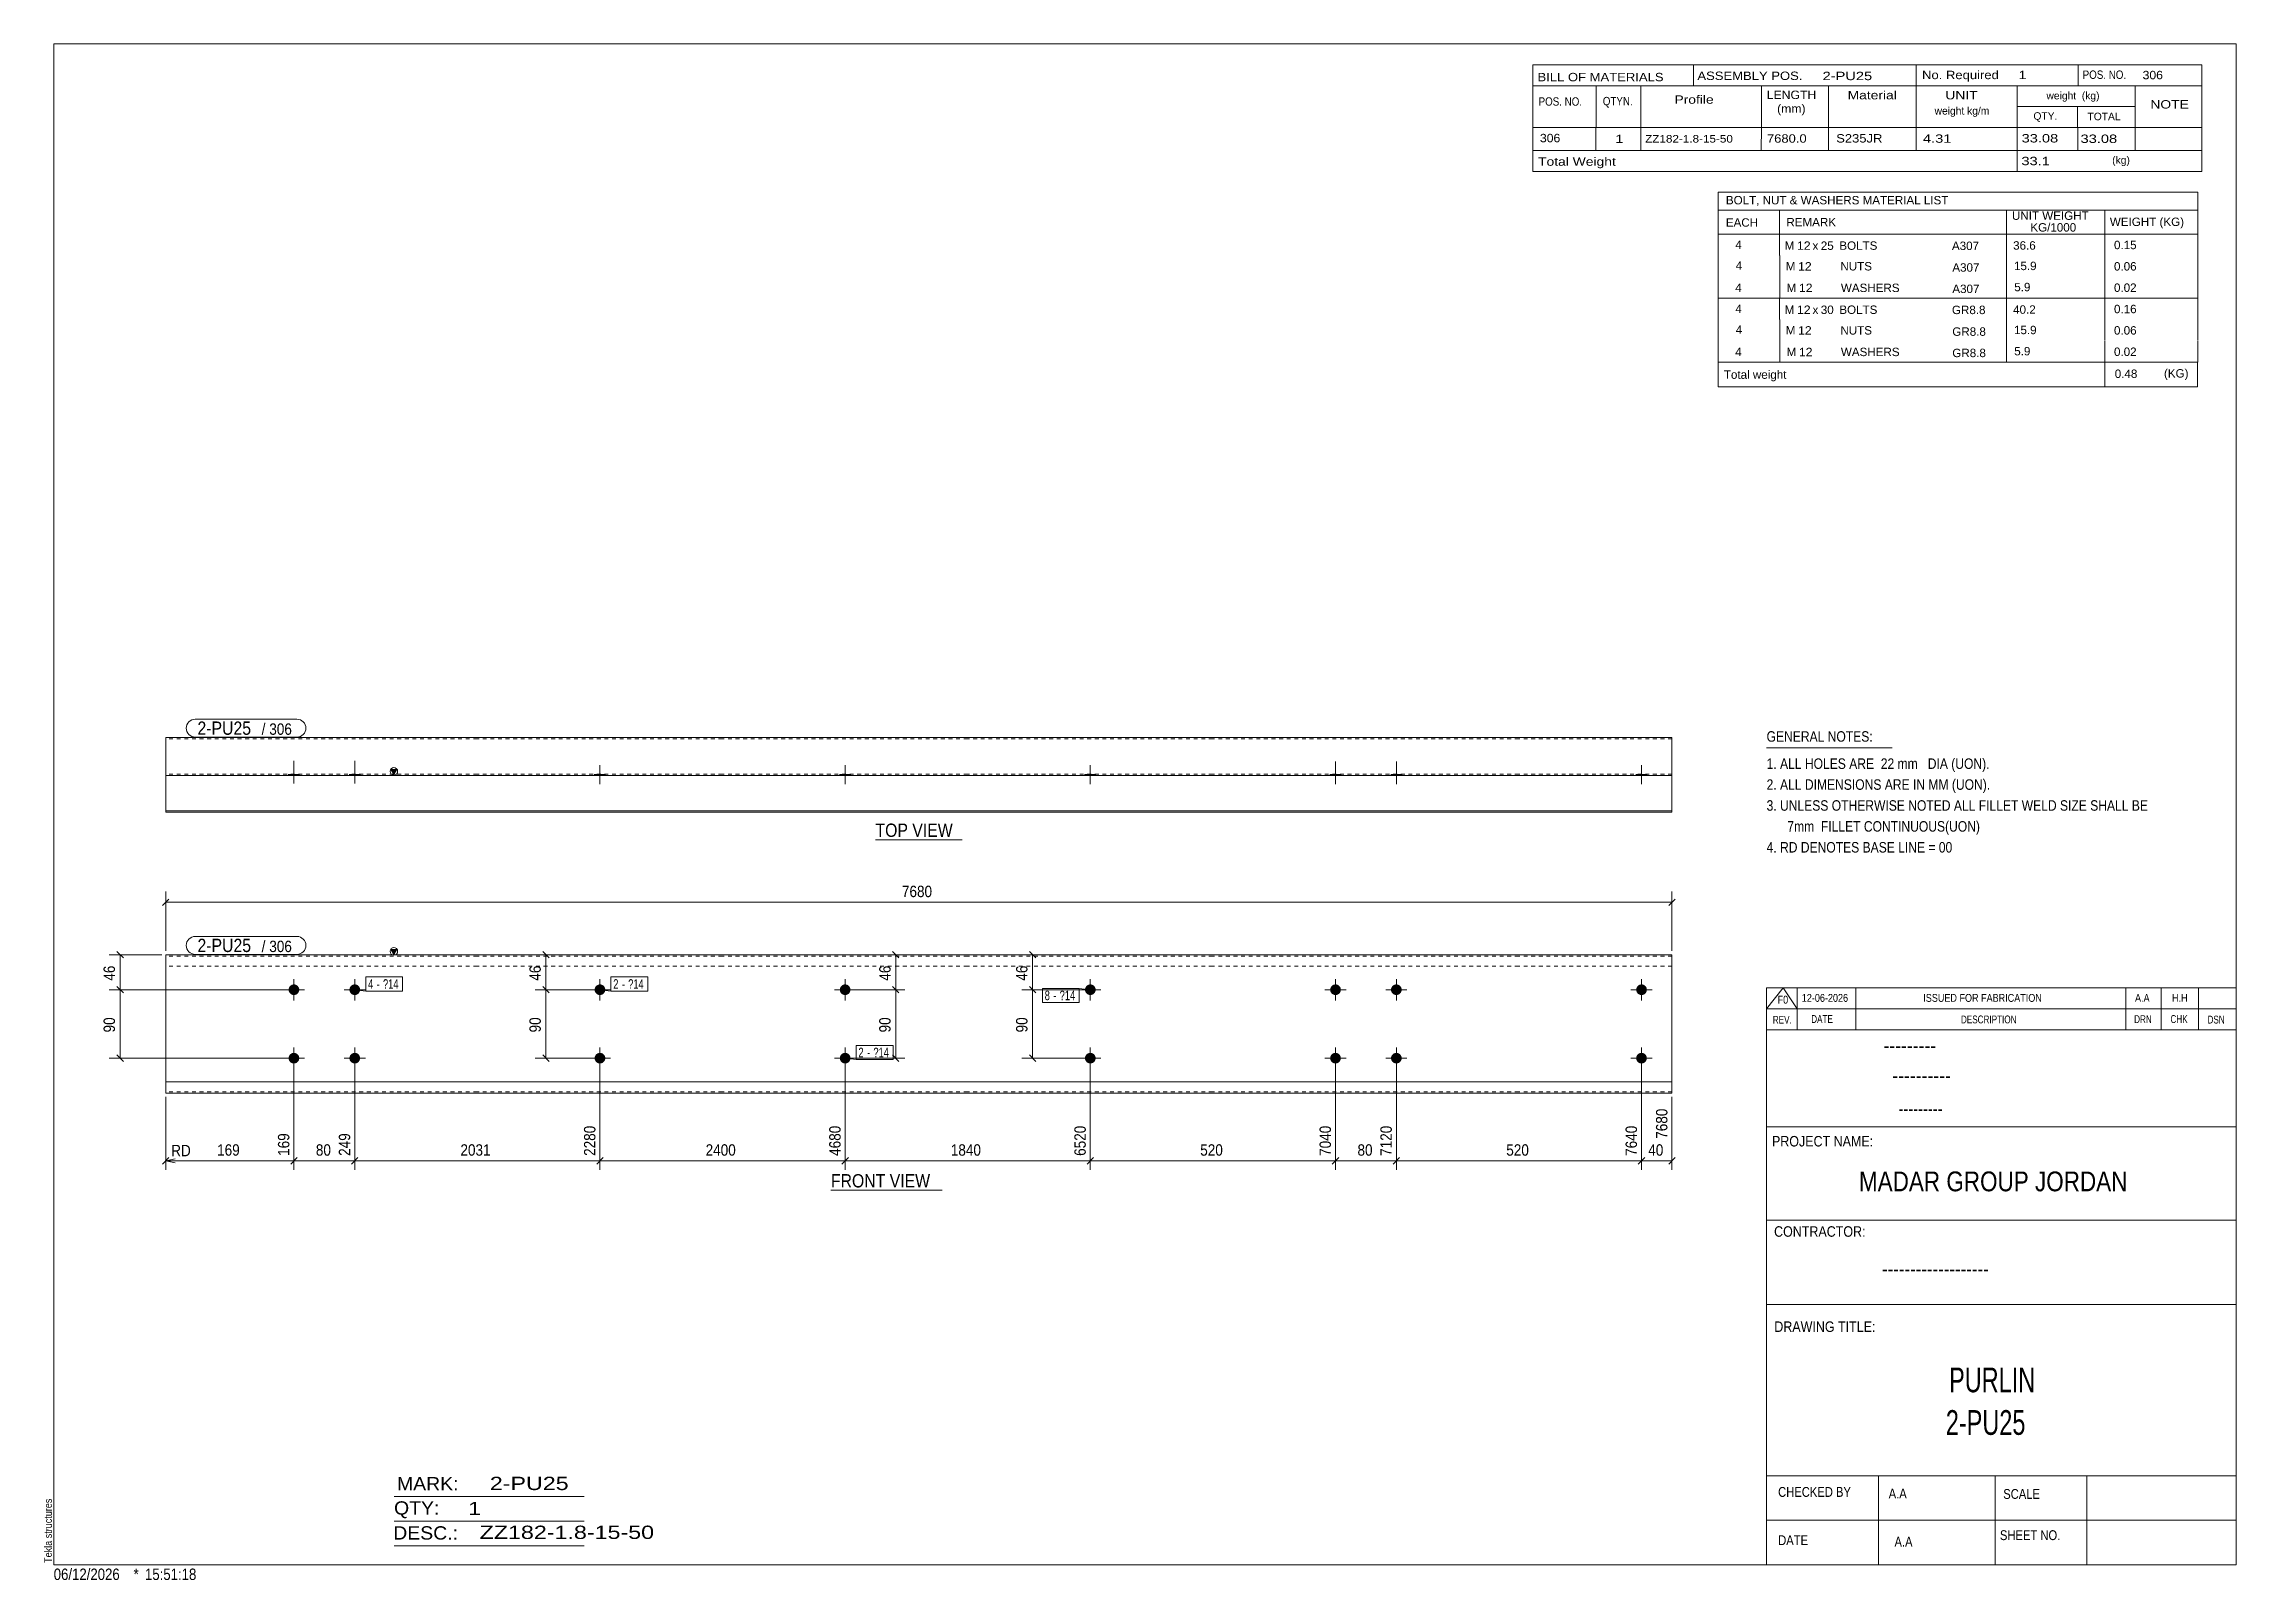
# Model space of a CAD drawing. Header units: millimetres. Extents: x 2 to 579, y 1 to 405.
import ezdxf

# ---------------------------------------------------------------- set-up
doc = ezdxf.new("R2010")
doc.units = ezdxf.units.MM
doc.linetypes.add('XKITLINE00', pattern=[0])
doc.linetypes.add('XKITLINE01', pattern=[4, 1, -1, 1, -1])
for name, color, linetype, lineweight in [('Bolt', 3, 'Continuous', 0), ('BoltMark', 7, 'Continuous', 0), ('Dimensions', 7, 'Continuous', 0), ('DrawingSheet', 5, 'Continuous', 0), ('OtherObjectType', 7, 'Continuous', 0), ('Part', 2, 'Continuous', 0), ('PartMark', 7, 'Continuous', 0)]:
    doc.layers.add(name, color=color, linetype=linetype, lineweight=lineweight)
doc.styles.add('@ARIAL_UNICODE_MS_BOLD', font='ARIAL.TTF')
doc.styles.add('ARIAL', font='ARIAL.TTF')
doc.styles.add('ARIAL_NARROW', font='ARIALN.TTF')
doc.styles.add('COMIC_SANS_MS_BOLD', font='COMICBD.TTF')
doc.styles.add('SWIS721_EX_BT', font='ARIAL.TTF')
doc.styles.add('SWISSE', font='ARIAL.TTF')

# ---------------------------------------------------------------- blocks, each defined once
blk = doc.blocks.new('*A1')
at = {"layer": 'Bolt'}
for points in [[(69.57, 156.2), (69.57, 156.17), (69.57, 156.13), (69.56, 156.1), (69.56, 156.06), (69.55, 156.03), (69.55, 156), (69.54, 155.96), (69.54, 155.93), (69.53, 155.9), (69.52, 155.86), (69.51, 155.83), (69.5, 155.8), (69.49, 155.76), (69.48, 155.73), (69.46, 155.7), (69.45, 155.67), (69.43, 155.64), (69.42, 155.61), (69.4, 155.58), (69.39, 155.55), (69.37, 155.52), (69.35, 155.49), (69.33, 155.46), (69.31, 155.43), (69.29, 155.4), (69.27, 155.37), (69.25, 155.35), (69.23, 155.32), (69.21, 155.3), (69.18, 155.27), (69.16, 155.25), (69.13, 155.22), (69.11, 155.2), (69.08, 155.18), (69.06, 155.15), (69.03, 155.13), (69, 155.11), (68.98, 155.09), (68.95, 155.07), (68.92, 155.05), (68.89, 155.03), (68.86, 155.02), (68.83, 155), (68.8, 154.99), (68.77, 154.97), (68.74, 154.96), (68.71, 154.94), (68.67, 154.93), (68.64, 154.92), (68.61, 154.91), (68.58, 154.9), (68.54, 154.89), (68.51, 154.88), (68.48, 154.87), (68.44, 154.86), (68.41, 154.86), (68.37, 154.85), (68.34, 154.85), (68.31, 154.84), (68.27, 154.84), (68.24, 154.84), (68.2, 154.84), (68.17, 154.84), (68.13, 154.84), (68.1, 154.84), (68.07, 154.84), (68.03, 154.84), (68, 154.85), (67.96, 154.85), (67.93, 154.86), (67.9, 154.86), (67.86, 154.87), (67.83, 154.88), (67.8, 154.89), (67.76, 154.9), (67.73, 154.91), (67.7, 154.92), (67.67, 154.93), (67.63, 154.94), (67.6, 154.96), (67.57, 154.97), (67.54, 154.99), (67.51, 155), (67.48, 155.02), (67.45, 155.03), (67.42, 155.05), (67.39, 155.07), (67.36, 155.09), (67.34, 155.11), (67.31, 155.13), (67.28, 155.15), (67.25, 155.18), (67.23, 155.2), (67.2, 155.22), (67.18, 155.25), (67.16, 155.27), (67.13, 155.3), (67.11, 155.32), (67.09, 155.35), (67.07, 155.37), (67.04, 155.4), (67.02, 155.43), (67.01, 155.46), (66.99, 155.49), (66.97, 155.52), (66.95, 155.55), (66.93, 155.58), (66.92, 155.61), (66.9, 155.64), (66.89, 155.67), (66.88, 155.7), (66.86, 155.73), (66.85, 155.76), (66.84, 155.8), (66.83, 155.83), (66.82, 155.86), (66.81, 155.9), (66.8, 155.93), (66.8, 155.96), (66.79, 156), (66.78, 156.03), (66.78, 156.06), (66.78, 156.1), (66.77, 156.13), (66.77, 156.17), (66.77, 156.2), (66.77, 156.24), (66.77, 156.27), (66.77, 156.3), (66.77, 156.34), (66.78, 156.37), (66.78, 156.41), (66.78, 156.44), (66.79, 156.48), (66.8, 156.51), (66.8, 156.54), (66.81, 156.58), (66.82, 156.61), (66.83, 156.64), (66.84, 156.67), (66.85, 156.71), (66.86, 156.74), (66.88, 156.77), (66.89, 156.8), (66.9, 156.83), (66.92, 156.87), (66.93, 156.9), (66.95, 156.93), (66.97, 156.96), (66.99, 156.98), (67.01, 157.01), (67.02, 157.04), (67.04, 157.07), (67.07, 157.1), (67.09, 157.12), (67.11, 157.15), (67.13, 157.18), (67.16, 157.2), (67.18, 157.23), (67.2, 157.25), (67.23, 157.27), (67.25, 157.3), (67.28, 157.32), (67.31, 157.34), (67.34, 157.36), (67.36, 157.38), (67.39, 157.4), (67.42, 157.42), (67.45, 157.44), (67.48, 157.45), (67.51, 157.47), (67.54, 157.49), (67.57, 157.5), (67.6, 157.52), (67.63, 157.53), (67.67, 157.54), (67.7, 157.55), (67.73, 157.57), (67.76, 157.58), (67.8, 157.59), (67.83, 157.59), (67.86, 157.6), (67.9, 157.61), (67.93, 157.62), (67.96, 157.62), (68, 157.63), (68.03, 157.63), (68.07, 157.63), (68.1, 157.63), (68.13, 157.64), (68.17, 157.64), (68.2, 157.64), (68.24, 157.63), (68.27, 157.63), (68.31, 157.63), (68.34, 157.63), (68.37, 157.62), (68.41, 157.62), (68.44, 157.61), (68.48, 157.6), (68.51, 157.59), (68.54, 157.59), (68.58, 157.58), (68.61, 157.57), (68.64, 157.55), (68.67, 157.54), (68.71, 157.53), (68.74, 157.52), (68.77, 157.5), (68.8, 157.49), (68.83, 157.47), (68.86, 157.45), (68.89, 157.44), (68.92, 157.42), (68.95, 157.4), (68.98, 157.38), (69, 157.36), (69.03, 157.34), (69.06, 157.32), (69.08, 157.3), (69.11, 157.27), (69.13, 157.25), (69.16, 157.23), (69.18, 157.2), (69.21, 157.18), (69.23, 157.15), (69.25, 157.12), (69.27, 157.1), (69.29, 157.07), (69.31, 157.04), (69.33, 157.01), (69.35, 156.98), (69.37, 156.96), (69.39, 156.93), (69.4, 156.9), (69.42, 156.87), (69.43, 156.83), (69.45, 156.8), (69.46, 156.77), (69.48, 156.74), (69.49, 156.71), (69.5, 156.67), (69.51, 156.64), (69.52, 156.61), (69.53, 156.58), (69.54, 156.54), (69.54, 156.51), (69.55, 156.48), (69.55, 156.44), (69.56, 156.41), (69.56, 156.37), (69.57, 156.34), (69.57, 156.3), (69.57, 156.27), (69.57, 156.24)], [(85.57, 156.2), (85.57, 156.17), (85.57, 156.13), (85.56, 156.1), (85.56, 156.06), (85.55, 156.03), (85.55, 156), (85.54, 155.96), (85.54, 155.93), (85.53, 155.9), (85.52, 155.86), (85.51, 155.83), (85.5, 155.8), (85.49, 155.76), (85.48, 155.73), (85.46, 155.7), (85.45, 155.67), (85.43, 155.64), (85.42, 155.61), (85.4, 155.58), (85.39, 155.55), (85.37, 155.52), (85.35, 155.49), (85.33, 155.46), (85.31, 155.43), (85.29, 155.4), (85.27, 155.37), (85.25, 155.35), (85.23, 155.32), (85.21, 155.3), (85.18, 155.27), (85.16, 155.25), (85.13, 155.22), (85.11, 155.2), (85.08, 155.18), (85.06, 155.15), (85.03, 155.13), (85, 155.11), (84.98, 155.09), (84.95, 155.07), (84.92, 155.05), (84.89, 155.03), (84.86, 155.02), (84.83, 155), (84.8, 154.99), (84.77, 154.97), (84.74, 154.96), (84.71, 154.94), (84.67, 154.93), (84.64, 154.92), (84.61, 154.91), (84.58, 154.9), (84.54, 154.89), (84.51, 154.88), (84.48, 154.87), (84.44, 154.86), (84.41, 154.86), (84.37, 154.85), (84.34, 154.85), (84.31, 154.84), (84.27, 154.84), (84.24, 154.84), (84.2, 154.84), (84.17, 154.84), (84.13, 154.84), (84.1, 154.84), (84.07, 154.84), (84.03, 154.84), (84, 154.85), (83.96, 154.85), (83.93, 154.86), (83.9, 154.86), (83.86, 154.87), (83.83, 154.88), (83.8, 154.89), (83.76, 154.9), (83.73, 154.91), (83.7, 154.92), (83.67, 154.93), (83.63, 154.94), (83.6, 154.96), (83.57, 154.97), (83.54, 154.99), (83.51, 155), (83.48, 155.02), (83.45, 155.03), (83.42, 155.05), (83.39, 155.07), (83.36, 155.09), (83.34, 155.11), (83.31, 155.13), (83.28, 155.15), (83.25, 155.18), (83.23, 155.2), (83.2, 155.22), (83.18, 155.25), (83.16, 155.27), (83.13, 155.3), (83.11, 155.32), (83.09, 155.35), (83.07, 155.37), (83.04, 155.4), (83.02, 155.43), (83.01, 155.46), (82.99, 155.49), (82.97, 155.52), (82.95, 155.55), (82.93, 155.58), (82.92, 155.61), (82.9, 155.64), (82.89, 155.67), (82.88, 155.7), (82.86, 155.73), (82.85, 155.76), (82.84, 155.8), (82.83, 155.83), (82.82, 155.86), (82.81, 155.9), (82.8, 155.93), (82.8, 155.96), (82.79, 156), (82.78, 156.03), (82.78, 156.06), (82.78, 156.1), (82.77, 156.13), (82.77, 156.17), (82.77, 156.2), (82.77, 156.24), (82.77, 156.27), (82.77, 156.3), (82.77, 156.34), (82.78, 156.37), (82.78, 156.41), (82.78, 156.44), (82.79, 156.48), (82.8, 156.51), (82.8, 156.54), (82.81, 156.58), (82.82, 156.61), (82.83, 156.64), (82.84, 156.67), (82.85, 156.71), (82.86, 156.74), (82.88, 156.77), (82.89, 156.8), (82.9, 156.83), (82.92, 156.87), (82.93, 156.9), (82.95, 156.93), (82.97, 156.96), (82.99, 156.98), (83.01, 157.01), (83.02, 157.04), (83.04, 157.07), (83.07, 157.1), (83.09, 157.12), (83.11, 157.15), (83.13, 157.18), (83.16, 157.2), (83.18, 157.23), (83.2, 157.25), (83.23, 157.27), (83.25, 157.3), (83.28, 157.32), (83.31, 157.34), (83.34, 157.36), (83.36, 157.38), (83.39, 157.4), (83.42, 157.42), (83.45, 157.44), (83.48, 157.45), (83.51, 157.47), (83.54, 157.49), (83.57, 157.5), (83.6, 157.52), (83.63, 157.53), (83.67, 157.54), (83.7, 157.55), (83.73, 157.57), (83.76, 157.58), (83.8, 157.59), (83.83, 157.59), (83.86, 157.6), (83.9, 157.61), (83.93, 157.62), (83.96, 157.62), (84, 157.63), (84.03, 157.63), (84.07, 157.63), (84.1, 157.63), (84.13, 157.64), (84.17, 157.64), (84.2, 157.64), (84.24, 157.63), (84.27, 157.63), (84.31, 157.63), (84.34, 157.63), (84.37, 157.62), (84.41, 157.62), (84.44, 157.61), (84.48, 157.6), (84.51, 157.59), (84.54, 157.59), (84.58, 157.58), (84.61, 157.57), (84.64, 157.55), (84.67, 157.54), (84.71, 157.53), (84.74, 157.52), (84.77, 157.5), (84.8, 157.49), (84.83, 157.47), (84.86, 157.45), (84.89, 157.44), (84.92, 157.42), (84.95, 157.4), (84.98, 157.38), (85, 157.36), (85.03, 157.34), (85.06, 157.32), (85.08, 157.3), (85.11, 157.27), (85.13, 157.25), (85.16, 157.23), (85.18, 157.2), (85.21, 157.18), (85.23, 157.15), (85.25, 157.12), (85.27, 157.1), (85.29, 157.07), (85.31, 157.04), (85.33, 157.01), (85.35, 156.98), (85.37, 156.96), (85.39, 156.93), (85.4, 156.9), (85.42, 156.87), (85.43, 156.83), (85.45, 156.8), (85.46, 156.77), (85.48, 156.74), (85.49, 156.71), (85.5, 156.67), (85.51, 156.64), (85.52, 156.61), (85.53, 156.58), (85.54, 156.54), (85.54, 156.51), (85.55, 156.48), (85.55, 156.44), (85.56, 156.41), (85.56, 156.37), (85.57, 156.34), (85.57, 156.3), (85.57, 156.27), (85.57, 156.24)], [(69.57, 138.2), (69.57, 138.17), (69.57, 138.13), (69.56, 138.1), (69.56, 138.06), (69.55, 138.03), (69.55, 138), (69.54, 137.96), (69.54, 137.93), (69.53, 137.9), (69.52, 137.86), (69.51, 137.83), (69.5, 137.8), (69.49, 137.76), (69.48, 137.73), (69.46, 137.7), (69.45, 137.67), (69.43, 137.64), (69.42, 137.61), (69.4, 137.58), (69.39, 137.55), (69.37, 137.52), (69.35, 137.49), (69.33, 137.46), (69.31, 137.43), (69.29, 137.4), (69.27, 137.37), (69.25, 137.35), (69.23, 137.32), (69.21, 137.3), (69.18, 137.27), (69.16, 137.25), (69.13, 137.22), (69.11, 137.2), (69.08, 137.18), (69.06, 137.15), (69.03, 137.13), (69, 137.11), (68.98, 137.09), (68.95, 137.07), (68.92, 137.05), (68.89, 137.03), (68.86, 137.02), (68.83, 137), (68.8, 136.99), (68.77, 136.97), (68.74, 136.96), (68.71, 136.94), (68.67, 136.93), (68.64, 136.92), (68.61, 136.91), (68.58, 136.9), (68.54, 136.89), (68.51, 136.88), (68.48, 136.87), (68.44, 136.86), (68.41, 136.86), (68.37, 136.85), (68.34, 136.85), (68.31, 136.84), (68.27, 136.84), (68.24, 136.84), (68.2, 136.84), (68.17, 136.84), (68.13, 136.84), (68.1, 136.84), (68.07, 136.84), (68.03, 136.84), (68, 136.85), (67.96, 136.85), (67.93, 136.86), (67.9, 136.86), (67.86, 136.87), (67.83, 136.88), (67.8, 136.89), (67.76, 136.9), (67.73, 136.91), (67.7, 136.92), (67.67, 136.93), (67.63, 136.94), (67.6, 136.96), (67.57, 136.97), (67.54, 136.99), (67.51, 137), (67.48, 137.02), (67.45, 137.03), (67.42, 137.05), (67.39, 137.07), (67.36, 137.09), (67.34, 137.11), (67.31, 137.13), (67.28, 137.15), (67.25, 137.18), (67.23, 137.2), (67.2, 137.22), (67.18, 137.25), (67.16, 137.27), (67.13, 137.3), (67.11, 137.32), (67.09, 137.35), (67.07, 137.37), (67.04, 137.4), (67.02, 137.43), (67.01, 137.46), (66.99, 137.49), (66.97, 137.52), (66.95, 137.55), (66.93, 137.58), (66.92, 137.61), (66.9, 137.64), (66.89, 137.67), (66.88, 137.7), (66.86, 137.73), (66.85, 137.76), (66.84, 137.8), (66.83, 137.83), (66.82, 137.86), (66.81, 137.9), (66.8, 137.93), (66.8, 137.96), (66.79, 138), (66.78, 138.03), (66.78, 138.06), (66.78, 138.1), (66.77, 138.13), (66.77, 138.17), (66.77, 138.2), (66.77, 138.24), (66.77, 138.27), (66.77, 138.3), (66.77, 138.34), (66.78, 138.37), (66.78, 138.41), (66.78, 138.44), (66.79, 138.48), (66.8, 138.51), (66.8, 138.54), (66.81, 138.58), (66.82, 138.61), (66.83, 138.64), (66.84, 138.67), (66.85, 138.71), (66.86, 138.74), (66.88, 138.77), (66.89, 138.8), (66.9, 138.83), (66.92, 138.87), (66.93, 138.9), (66.95, 138.93), (66.97, 138.96), (66.99, 138.98), (67.01, 139.01), (67.02, 139.04), (67.04, 139.07), (67.07, 139.1), (67.09, 139.12), (67.11, 139.15), (67.13, 139.18), (67.16, 139.2), (67.18, 139.23), (67.2, 139.25), (67.23, 139.27), (67.25, 139.3), (67.28, 139.32), (67.31, 139.34), (67.34, 139.36), (67.36, 139.38), (67.39, 139.4), (67.42, 139.42), (67.45, 139.44), (67.48, 139.45), (67.51, 139.47), (67.54, 139.49), (67.57, 139.5), (67.6, 139.52), (67.63, 139.53), (67.67, 139.54), (67.7, 139.55), (67.73, 139.57), (67.76, 139.58), (67.8, 139.59), (67.83, 139.59), (67.86, 139.6), (67.9, 139.61), (67.93, 139.62), (67.96, 139.62), (68, 139.63), (68.03, 139.63), (68.07, 139.63), (68.1, 139.63), (68.13, 139.64), (68.17, 139.64), (68.2, 139.64), (68.24, 139.63), (68.27, 139.63), (68.31, 139.63), (68.34, 139.63), (68.37, 139.62), (68.41, 139.62), (68.44, 139.61), (68.48, 139.6), (68.51, 139.59), (68.54, 139.59), (68.58, 139.58), (68.61, 139.57), (68.64, 139.55), (68.67, 139.54), (68.71, 139.53), (68.74, 139.52), (68.77, 139.5), (68.8, 139.49), (68.83, 139.47), (68.86, 139.45), (68.89, 139.44), (68.92, 139.42), (68.95, 139.4), (68.98, 139.38), (69, 139.36), (69.03, 139.34), (69.06, 139.32), (69.08, 139.3), (69.11, 139.27), (69.13, 139.25), (69.16, 139.23), (69.18, 139.2), (69.21, 139.18), (69.23, 139.15), (69.25, 139.12), (69.27, 139.1), (69.29, 139.07), (69.31, 139.04), (69.33, 139.01), (69.35, 138.98), (69.37, 138.96), (69.39, 138.93), (69.4, 138.9), (69.42, 138.87), (69.43, 138.83), (69.45, 138.8), (69.46, 138.77), (69.48, 138.74), (69.49, 138.71), (69.5, 138.67), (69.51, 138.64), (69.52, 138.61), (69.53, 138.58), (69.54, 138.54), (69.54, 138.51), (69.55, 138.48), (69.55, 138.44), (69.56, 138.41), (69.56, 138.37), (69.57, 138.34), (69.57, 138.3), (69.57, 138.27), (69.57, 138.24)], [(85.57, 138.2), (85.57, 138.17), (85.57, 138.13), (85.56, 138.1), (85.56, 138.06), (85.55, 138.03), (85.55, 138), (85.54, 137.96), (85.54, 137.93), (85.53, 137.9), (85.52, 137.86), (85.51, 137.83), (85.5, 137.8), (85.49, 137.76), (85.48, 137.73), (85.46, 137.7), (85.45, 137.67), (85.43, 137.64), (85.42, 137.61), (85.4, 137.58), (85.39, 137.55), (85.37, 137.52), (85.35, 137.49), (85.33, 137.46), (85.31, 137.43), (85.29, 137.4), (85.27, 137.37), (85.25, 137.35), (85.23, 137.32), (85.21, 137.3), (85.18, 137.27), (85.16, 137.25), (85.13, 137.22), (85.11, 137.2), (85.08, 137.18), (85.06, 137.15), (85.03, 137.13), (85, 137.11), (84.98, 137.09), (84.95, 137.07), (84.92, 137.05), (84.89, 137.03), (84.86, 137.02), (84.83, 137), (84.8, 136.99), (84.77, 136.97), (84.74, 136.96), (84.71, 136.94), (84.67, 136.93), (84.64, 136.92), (84.61, 136.91), (84.58, 136.9), (84.54, 136.89), (84.51, 136.88), (84.48, 136.87), (84.44, 136.86), (84.41, 136.86), (84.37, 136.85), (84.34, 136.85), (84.31, 136.84), (84.27, 136.84), (84.24, 136.84), (84.2, 136.84), (84.17, 136.84), (84.13, 136.84), (84.1, 136.84), (84.07, 136.84), (84.03, 136.84), (84, 136.85), (83.96, 136.85), (83.93, 136.86), (83.9, 136.86), (83.86, 136.87), (83.83, 136.88), (83.8, 136.89), (83.76, 136.9), (83.73, 136.91), (83.7, 136.92), (83.67, 136.93), (83.63, 136.94), (83.6, 136.96), (83.57, 136.97), (83.54, 136.99), (83.51, 137), (83.48, 137.02), (83.45, 137.03), (83.42, 137.05), (83.39, 137.07), (83.36, 137.09), (83.34, 137.11), (83.31, 137.13), (83.28, 137.15), (83.25, 137.18), (83.23, 137.2), (83.2, 137.22), (83.18, 137.25), (83.16, 137.27), (83.13, 137.3), (83.11, 137.32), (83.09, 137.35), (83.07, 137.37), (83.04, 137.4), (83.02, 137.43), (83.01, 137.46), (82.99, 137.49), (82.97, 137.52), (82.95, 137.55), (82.93, 137.58), (82.92, 137.61), (82.9, 137.64), (82.89, 137.67), (82.88, 137.7), (82.86, 137.73), (82.85, 137.76), (82.84, 137.8), (82.83, 137.83), (82.82, 137.86), (82.81, 137.9), (82.8, 137.93), (82.8, 137.96), (82.79, 138), (82.78, 138.03), (82.78, 138.06), (82.78, 138.1), (82.77, 138.13), (82.77, 138.17), (82.77, 138.2), (82.77, 138.24), (82.77, 138.27), (82.77, 138.3), (82.77, 138.34), (82.78, 138.37), (82.78, 138.41), (82.78, 138.44), (82.79, 138.48), (82.8, 138.51), (82.8, 138.54), (82.81, 138.58), (82.82, 138.61), (82.83, 138.64), (82.84, 138.67), (82.85, 138.71), (82.86, 138.74), (82.88, 138.77), (82.89, 138.8), (82.9, 138.83), (82.92, 138.87), (82.93, 138.9), (82.95, 138.93), (82.97, 138.96), (82.99, 138.98), (83.01, 139.01), (83.02, 139.04), (83.04, 139.07), (83.07, 139.1), (83.09, 139.12), (83.11, 139.15), (83.13, 139.18), (83.16, 139.2), (83.18, 139.23), (83.2, 139.25), (83.23, 139.27), (83.25, 139.3), (83.28, 139.32), (83.31, 139.34), (83.34, 139.36), (83.36, 139.38), (83.39, 139.4), (83.42, 139.42), (83.45, 139.44), (83.48, 139.45), (83.51, 139.47), (83.54, 139.49), (83.57, 139.5), (83.6, 139.52), (83.63, 139.53), (83.67, 139.54), (83.7, 139.55), (83.73, 139.57), (83.76, 139.58), (83.8, 139.59), (83.83, 139.59), (83.86, 139.6), (83.9, 139.61), (83.93, 139.62), (83.96, 139.62), (84, 139.63), (84.03, 139.63), (84.07, 139.63), (84.1, 139.63), (84.13, 139.64), (84.17, 139.64), (84.2, 139.64), (84.24, 139.63), (84.27, 139.63), (84.31, 139.63), (84.34, 139.63), (84.37, 139.62), (84.41, 139.62), (84.44, 139.61), (84.48, 139.6), (84.51, 139.59), (84.54, 139.59), (84.58, 139.58), (84.61, 139.57), (84.64, 139.55), (84.67, 139.54), (84.71, 139.53), (84.74, 139.52), (84.77, 139.5), (84.8, 139.49), (84.83, 139.47), (84.86, 139.45), (84.89, 139.44), (84.92, 139.42), (84.95, 139.4), (84.98, 139.38), (85, 139.36), (85.03, 139.34), (85.06, 139.32), (85.08, 139.3), (85.11, 139.27), (85.13, 139.25), (85.16, 139.23), (85.18, 139.2), (85.21, 139.18), (85.23, 139.15), (85.25, 139.12), (85.27, 139.1), (85.29, 139.07), (85.31, 139.04), (85.33, 139.01), (85.35, 138.98), (85.37, 138.96), (85.39, 138.93), (85.4, 138.9), (85.42, 138.87), (85.43, 138.83), (85.45, 138.8), (85.46, 138.77), (85.48, 138.74), (85.49, 138.71), (85.5, 138.67), (85.51, 138.64), (85.52, 138.61), (85.53, 138.58), (85.54, 138.54), (85.54, 138.51), (85.55, 138.48), (85.55, 138.44), (85.56, 138.41), (85.56, 138.37), (85.57, 138.34), (85.57, 138.3), (85.57, 138.27), (85.57, 138.24)]]:
    blk.add_hatch(color=3, dxfattribs=at).paths.add_polyline_path(points, flags=17)
at = {"layer": 'Bolt', "color": 3, "linetype": 'XKITLINE00', "lineweight": 0}
for p, q in [((70.97, 156.24), (65.37, 156.24)), ((68.17, 159.04), (68.17, 153.44)), ((86.97, 156.24), (81.37, 156.24)), ((84.17, 159.04), (84.17, 153.44)), ((68.17, 141.04), (68.17, 135.44)), ((84.17, 141.04), (84.17, 135.44)), ((70.97, 138.24), (65.37, 138.24)), ((86.97, 138.24), (81.37, 138.24))]:
    blk.add_line(p, q, dxfattribs=at)
blk = doc.blocks.new('*A2')
at = {"layer": 'Bolt'}
for points in [[(150.06, 156.2), (150.06, 156.17), (150.05, 156.13), (150.05, 156.1), (150.05, 156.06), (150.04, 156.03), (150.04, 156), (150.03, 155.96), (150.02, 155.93), (150.02, 155.9), (150.01, 155.86), (150, 155.83), (149.99, 155.8), (149.98, 155.76), (149.96, 155.73), (149.95, 155.7), (149.94, 155.67), (149.92, 155.64), (149.91, 155.61), (149.89, 155.58), (149.88, 155.55), (149.86, 155.52), (149.84, 155.49), (149.82, 155.46), (149.8, 155.43), (149.78, 155.4), (149.76, 155.37), (149.74, 155.35), (149.72, 155.32), (149.69, 155.3), (149.67, 155.27), (149.65, 155.25), (149.62, 155.22), (149.6, 155.2), (149.57, 155.18), (149.55, 155.15), (149.52, 155.13), (149.49, 155.11), (149.46, 155.09), (149.44, 155.07), (149.41, 155.05), (149.38, 155.03), (149.35, 155.02), (149.32, 155), (149.29, 154.99), (149.26, 154.97), (149.22, 154.96), (149.19, 154.94), (149.16, 154.93), (149.13, 154.92), (149.1, 154.91), (149.06, 154.9), (149.03, 154.89), (149, 154.88), (148.96, 154.87), (148.93, 154.86), (148.9, 154.86), (148.86, 154.85), (148.83, 154.85), (148.79, 154.84), (148.76, 154.84), (148.73, 154.84), (148.69, 154.84), (148.66, 154.84), (148.62, 154.84), (148.59, 154.84), (148.55, 154.84), (148.52, 154.84), (148.49, 154.85), (148.45, 154.85), (148.42, 154.86), (148.38, 154.86), (148.35, 154.87), (148.32, 154.88), (148.28, 154.89), (148.25, 154.9), (148.22, 154.91), (148.19, 154.92), (148.15, 154.93), (148.12, 154.94), (148.09, 154.96), (148.06, 154.97), (148.03, 154.99), (148, 155), (147.97, 155.02), (147.94, 155.03), (147.91, 155.05), (147.88, 155.07), (147.85, 155.09), (147.82, 155.11), (147.8, 155.13), (147.77, 155.15), (147.74, 155.18), (147.72, 155.2), (147.69, 155.22), (147.67, 155.25), (147.64, 155.27), (147.62, 155.3), (147.6, 155.32), (147.58, 155.35), (147.55, 155.37), (147.53, 155.4), (147.51, 155.43), (147.49, 155.46), (147.47, 155.49), (147.46, 155.52), (147.44, 155.55), (147.42, 155.58), (147.41, 155.61), (147.39, 155.64), (147.38, 155.67), (147.36, 155.7), (147.35, 155.73), (147.34, 155.76), (147.33, 155.8), (147.32, 155.83), (147.31, 155.86), (147.3, 155.9), (147.29, 155.93), (147.28, 155.96), (147.28, 156), (147.27, 156.03), (147.27, 156.06), (147.26, 156.1), (147.26, 156.13), (147.26, 156.17), (147.26, 156.2), (147.26, 156.24), (147.26, 156.27), (147.26, 156.3), (147.26, 156.34), (147.26, 156.37), (147.27, 156.41), (147.27, 156.44), (147.28, 156.48), (147.28, 156.51), (147.29, 156.54), (147.3, 156.58), (147.31, 156.61), (147.32, 156.64), (147.33, 156.67), (147.34, 156.71), (147.35, 156.74), (147.36, 156.77), (147.38, 156.8), (147.39, 156.83), (147.41, 156.87), (147.42, 156.9), (147.44, 156.93), (147.46, 156.96), (147.47, 156.98), (147.49, 157.01), (147.51, 157.04), (147.53, 157.07), (147.55, 157.1), (147.58, 157.12), (147.6, 157.15), (147.62, 157.18), (147.64, 157.2), (147.67, 157.23), (147.69, 157.25), (147.72, 157.27), (147.74, 157.3), (147.77, 157.32), (147.8, 157.34), (147.82, 157.36), (147.85, 157.38), (147.88, 157.4), (147.91, 157.42), (147.94, 157.44), (147.97, 157.45), (148, 157.47), (148.03, 157.49), (148.06, 157.5), (148.09, 157.52), (148.12, 157.53), (148.15, 157.54), (148.19, 157.55), (148.22, 157.57), (148.25, 157.58), (148.28, 157.59), (148.32, 157.59), (148.35, 157.6), (148.38, 157.61), (148.42, 157.62), (148.45, 157.62), (148.49, 157.63), (148.52, 157.63), (148.55, 157.63), (148.59, 157.63), (148.62, 157.64), (148.66, 157.64), (148.69, 157.64), (148.73, 157.63), (148.76, 157.63), (148.79, 157.63), (148.83, 157.63), (148.86, 157.62), (148.9, 157.62), (148.93, 157.61), (148.96, 157.6), (149, 157.59), (149.03, 157.59), (149.06, 157.58), (149.1, 157.57), (149.13, 157.55), (149.16, 157.54), (149.19, 157.53), (149.22, 157.52), (149.26, 157.5), (149.29, 157.49), (149.32, 157.47), (149.35, 157.45), (149.38, 157.44), (149.41, 157.42), (149.44, 157.4), (149.46, 157.38), (149.49, 157.36), (149.52, 157.34), (149.55, 157.32), (149.57, 157.3), (149.6, 157.27), (149.62, 157.25), (149.65, 157.23), (149.67, 157.2), (149.69, 157.18), (149.72, 157.15), (149.74, 157.12), (149.76, 157.1), (149.78, 157.07), (149.8, 157.04), (149.82, 157.01), (149.84, 156.98), (149.86, 156.96), (149.88, 156.93), (149.89, 156.9), (149.91, 156.87), (149.92, 156.83), (149.94, 156.8), (149.95, 156.77), (149.96, 156.74), (149.98, 156.71), (149.99, 156.67), (150, 156.64), (150.01, 156.61), (150.02, 156.58), (150.02, 156.54), (150.03, 156.51), (150.04, 156.48), (150.04, 156.44), (150.05, 156.41), (150.05, 156.37), (150.05, 156.34), (150.06, 156.3), (150.06, 156.27), (150.06, 156.24)], [(150.06, 138.2), (150.06, 138.17), (150.05, 138.13), (150.05, 138.1), (150.05, 138.06), (150.04, 138.03), (150.04, 138), (150.03, 137.96), (150.02, 137.93), (150.02, 137.9), (150.01, 137.86), (150, 137.83), (149.99, 137.8), (149.98, 137.76), (149.96, 137.73), (149.95, 137.7), (149.94, 137.67), (149.92, 137.64), (149.91, 137.61), (149.89, 137.58), (149.88, 137.55), (149.86, 137.52), (149.84, 137.49), (149.82, 137.46), (149.8, 137.43), (149.78, 137.4), (149.76, 137.37), (149.74, 137.35), (149.72, 137.32), (149.69, 137.3), (149.67, 137.27), (149.65, 137.25), (149.62, 137.22), (149.6, 137.2), (149.57, 137.18), (149.55, 137.15), (149.52, 137.13), (149.49, 137.11), (149.46, 137.09), (149.44, 137.07), (149.41, 137.05), (149.38, 137.03), (149.35, 137.02), (149.32, 137), (149.29, 136.99), (149.26, 136.97), (149.22, 136.96), (149.19, 136.94), (149.16, 136.93), (149.13, 136.92), (149.1, 136.91), (149.06, 136.9), (149.03, 136.89), (149, 136.88), (148.96, 136.87), (148.93, 136.86), (148.9, 136.86), (148.86, 136.85), (148.83, 136.85), (148.79, 136.84), (148.76, 136.84), (148.73, 136.84), (148.69, 136.84), (148.66, 136.84), (148.62, 136.84), (148.59, 136.84), (148.55, 136.84), (148.52, 136.84), (148.49, 136.85), (148.45, 136.85), (148.42, 136.86), (148.38, 136.86), (148.35, 136.87), (148.32, 136.88), (148.28, 136.89), (148.25, 136.9), (148.22, 136.91), (148.19, 136.92), (148.15, 136.93), (148.12, 136.94), (148.09, 136.96), (148.06, 136.97), (148.03, 136.99), (148, 137), (147.97, 137.02), (147.94, 137.03), (147.91, 137.05), (147.88, 137.07), (147.85, 137.09), (147.82, 137.11), (147.8, 137.13), (147.77, 137.15), (147.74, 137.18), (147.72, 137.2), (147.69, 137.22), (147.67, 137.25), (147.64, 137.27), (147.62, 137.3), (147.6, 137.32), (147.58, 137.35), (147.55, 137.37), (147.53, 137.4), (147.51, 137.43), (147.49, 137.46), (147.47, 137.49), (147.46, 137.52), (147.44, 137.55), (147.42, 137.58), (147.41, 137.61), (147.39, 137.64), (147.38, 137.67), (147.36, 137.7), (147.35, 137.73), (147.34, 137.76), (147.33, 137.8), (147.32, 137.83), (147.31, 137.86), (147.3, 137.9), (147.29, 137.93), (147.28, 137.96), (147.28, 138), (147.27, 138.03), (147.27, 138.06), (147.26, 138.1), (147.26, 138.13), (147.26, 138.17), (147.26, 138.2), (147.26, 138.24), (147.26, 138.27), (147.26, 138.3), (147.26, 138.34), (147.26, 138.37), (147.27, 138.41), (147.27, 138.44), (147.28, 138.48), (147.28, 138.51), (147.29, 138.54), (147.3, 138.58), (147.31, 138.61), (147.32, 138.64), (147.33, 138.67), (147.34, 138.71), (147.35, 138.74), (147.36, 138.77), (147.38, 138.8), (147.39, 138.83), (147.41, 138.87), (147.42, 138.9), (147.44, 138.93), (147.46, 138.96), (147.47, 138.98), (147.49, 139.01), (147.51, 139.04), (147.53, 139.07), (147.55, 139.1), (147.58, 139.12), (147.6, 139.15), (147.62, 139.18), (147.64, 139.2), (147.67, 139.23), (147.69, 139.25), (147.72, 139.27), (147.74, 139.3), (147.77, 139.32), (147.8, 139.34), (147.82, 139.36), (147.85, 139.38), (147.88, 139.4), (147.91, 139.42), (147.94, 139.44), (147.97, 139.45), (148, 139.47), (148.03, 139.49), (148.06, 139.5), (148.09, 139.52), (148.12, 139.53), (148.15, 139.54), (148.19, 139.55), (148.22, 139.57), (148.25, 139.58), (148.28, 139.59), (148.32, 139.59), (148.35, 139.6), (148.38, 139.61), (148.42, 139.62), (148.45, 139.62), (148.49, 139.63), (148.52, 139.63), (148.55, 139.63), (148.59, 139.63), (148.62, 139.64), (148.66, 139.64), (148.69, 139.64), (148.73, 139.63), (148.76, 139.63), (148.79, 139.63), (148.83, 139.63), (148.86, 139.62), (148.9, 139.62), (148.93, 139.61), (148.96, 139.6), (149, 139.59), (149.03, 139.59), (149.06, 139.58), (149.1, 139.57), (149.13, 139.55), (149.16, 139.54), (149.19, 139.53), (149.22, 139.52), (149.26, 139.5), (149.29, 139.49), (149.32, 139.47), (149.35, 139.45), (149.38, 139.44), (149.41, 139.42), (149.44, 139.4), (149.46, 139.38), (149.49, 139.36), (149.52, 139.34), (149.55, 139.32), (149.57, 139.3), (149.6, 139.27), (149.62, 139.25), (149.65, 139.23), (149.67, 139.2), (149.69, 139.18), (149.72, 139.15), (149.74, 139.12), (149.76, 139.1), (149.78, 139.07), (149.8, 139.04), (149.82, 139.01), (149.84, 138.98), (149.86, 138.96), (149.88, 138.93), (149.89, 138.9), (149.91, 138.87), (149.92, 138.83), (149.94, 138.8), (149.95, 138.77), (149.96, 138.74), (149.98, 138.71), (149.99, 138.67), (150, 138.64), (150.01, 138.61), (150.02, 138.58), (150.02, 138.54), (150.03, 138.51), (150.04, 138.48), (150.04, 138.44), (150.05, 138.41), (150.05, 138.37), (150.05, 138.34), (150.06, 138.3), (150.06, 138.27), (150.06, 138.24)]]:
    blk.add_hatch(color=3, dxfattribs=at).paths.add_polyline_path(points, flags=17)
at = {"layer": 'Bolt', "color": 3, "linetype": 'XKITLINE00', "lineweight": 0}
for p, q in [((151.46, 156.24), (145.86, 156.24)), ((148.66, 159.04), (148.66, 153.44)), ((148.66, 141.04), (148.66, 135.44)), ((151.46, 138.24), (145.86, 138.24))]:
    blk.add_line(p, q, dxfattribs=at)
blk = doc.blocks.new('*A3')
at = {"layer": 'Bolt'}
for points in [[(214.54, 156.2), (214.54, 156.17), (214.54, 156.13), (214.54, 156.1), (214.53, 156.06), (214.53, 156.03), (214.52, 156), (214.52, 155.96), (214.51, 155.93), (214.5, 155.9), (214.49, 155.86), (214.48, 155.83), (214.47, 155.8), (214.46, 155.76), (214.45, 155.73), (214.44, 155.7), (214.42, 155.67), (214.41, 155.64), (214.4, 155.61), (214.38, 155.58), (214.36, 155.55), (214.35, 155.52), (214.33, 155.49), (214.31, 155.46), (214.29, 155.43), (214.27, 155.4), (214.25, 155.37), (214.23, 155.35), (214.21, 155.32), (214.18, 155.3), (214.16, 155.27), (214.14, 155.25), (214.11, 155.22), (214.09, 155.2), (214.06, 155.18), (214.03, 155.15), (214.01, 155.13), (213.98, 155.11), (213.95, 155.09), (213.92, 155.07), (213.89, 155.05), (213.86, 155.03), (213.84, 155.02), (213.81, 155), (213.77, 154.99), (213.74, 154.97), (213.71, 154.96), (213.68, 154.94), (213.65, 154.93), (213.62, 154.92), (213.58, 154.91), (213.55, 154.9), (213.52, 154.89), (213.49, 154.88), (213.45, 154.87), (213.42, 154.86), (213.38, 154.86), (213.35, 154.85), (213.32, 154.85), (213.28, 154.84), (213.25, 154.84), (213.21, 154.84), (213.18, 154.84), (213.15, 154.84), (213.11, 154.84), (213.08, 154.84), (213.04, 154.84), (213.01, 154.84), (212.97, 154.85), (212.94, 154.85), (212.91, 154.86), (212.87, 154.86), (212.84, 154.87), (212.8, 154.88), (212.77, 154.89), (212.74, 154.9), (212.71, 154.91), (212.67, 154.92), (212.64, 154.93), (212.61, 154.94), (212.58, 154.96), (212.55, 154.97), (212.52, 154.99), (212.49, 155), (212.46, 155.02), (212.43, 155.03), (212.4, 155.05), (212.37, 155.07), (212.34, 155.09), (212.31, 155.11), (212.28, 155.13), (212.26, 155.15), (212.23, 155.18), (212.2, 155.2), (212.18, 155.22), (212.16, 155.25), (212.13, 155.27), (212.11, 155.3), (212.08, 155.32), (212.06, 155.35), (212.04, 155.37), (212.02, 155.4), (212, 155.43), (211.98, 155.46), (211.96, 155.49), (211.94, 155.52), (211.93, 155.55), (211.91, 155.58), (211.89, 155.61), (211.88, 155.64), (211.87, 155.67), (211.85, 155.7), (211.84, 155.73), (211.83, 155.76), (211.82, 155.8), (211.81, 155.83), (211.8, 155.86), (211.79, 155.9), (211.78, 155.93), (211.77, 155.96), (211.77, 156), (211.76, 156.03), (211.76, 156.06), (211.75, 156.1), (211.75, 156.13), (211.75, 156.17), (211.75, 156.2), (211.75, 156.24), (211.75, 156.27), (211.75, 156.3), (211.75, 156.34), (211.75, 156.37), (211.76, 156.41), (211.76, 156.44), (211.77, 156.48), (211.77, 156.51), (211.78, 156.54), (211.79, 156.58), (211.8, 156.61), (211.81, 156.64), (211.82, 156.67), (211.83, 156.71), (211.84, 156.74), (211.85, 156.77), (211.87, 156.8), (211.88, 156.83), (211.89, 156.87), (211.91, 156.9), (211.93, 156.93), (211.94, 156.96), (211.96, 156.98), (211.98, 157.01), (212, 157.04), (212.02, 157.07), (212.04, 157.1), (212.06, 157.12), (212.08, 157.15), (212.11, 157.18), (212.13, 157.2), (212.16, 157.23), (212.18, 157.25), (212.2, 157.27), (212.23, 157.3), (212.26, 157.32), (212.28, 157.34), (212.31, 157.36), (212.34, 157.38), (212.37, 157.4), (212.4, 157.42), (212.43, 157.44), (212.46, 157.45), (212.49, 157.47), (212.52, 157.49), (212.55, 157.5), (212.58, 157.52), (212.61, 157.53), (212.64, 157.54), (212.67, 157.55), (212.71, 157.57), (212.74, 157.58), (212.77, 157.59), (212.8, 157.59), (212.84, 157.6), (212.87, 157.61), (212.91, 157.62), (212.94, 157.62), (212.97, 157.63), (213.01, 157.63), (213.04, 157.63), (213.08, 157.63), (213.11, 157.64), (213.15, 157.64), (213.18, 157.64), (213.21, 157.63), (213.25, 157.63), (213.28, 157.63), (213.32, 157.63), (213.35, 157.62), (213.38, 157.62), (213.42, 157.61), (213.45, 157.6), (213.49, 157.59), (213.52, 157.59), (213.55, 157.58), (213.58, 157.57), (213.62, 157.55), (213.65, 157.54), (213.68, 157.53), (213.71, 157.52), (213.74, 157.5), (213.77, 157.49), (213.81, 157.47), (213.84, 157.45), (213.86, 157.44), (213.89, 157.42), (213.92, 157.4), (213.95, 157.38), (213.98, 157.36), (214.01, 157.34), (214.03, 157.32), (214.06, 157.3), (214.09, 157.27), (214.11, 157.25), (214.14, 157.23), (214.16, 157.2), (214.18, 157.18), (214.21, 157.15), (214.23, 157.12), (214.25, 157.1), (214.27, 157.07), (214.29, 157.04), (214.31, 157.01), (214.33, 156.98), (214.35, 156.96), (214.36, 156.93), (214.38, 156.9), (214.4, 156.87), (214.41, 156.83), (214.42, 156.8), (214.44, 156.77), (214.45, 156.74), (214.46, 156.71), (214.47, 156.67), (214.48, 156.64), (214.49, 156.61), (214.5, 156.58), (214.51, 156.54), (214.52, 156.51), (214.52, 156.48), (214.53, 156.44), (214.53, 156.41), (214.54, 156.37), (214.54, 156.34), (214.54, 156.3), (214.54, 156.27), (214.55, 156.24)], [(214.54, 138.2), (214.54, 138.17), (214.54, 138.13), (214.54, 138.1), (214.53, 138.06), (214.53, 138.03), (214.52, 138), (214.52, 137.96), (214.51, 137.93), (214.5, 137.9), (214.49, 137.86), (214.48, 137.83), (214.47, 137.8), (214.46, 137.76), (214.45, 137.73), (214.44, 137.7), (214.42, 137.67), (214.41, 137.64), (214.4, 137.61), (214.38, 137.58), (214.36, 137.55), (214.35, 137.52), (214.33, 137.49), (214.31, 137.46), (214.29, 137.43), (214.27, 137.4), (214.25, 137.37), (214.23, 137.35), (214.21, 137.32), (214.18, 137.3), (214.16, 137.27), (214.14, 137.25), (214.11, 137.22), (214.09, 137.2), (214.06, 137.18), (214.03, 137.15), (214.01, 137.13), (213.98, 137.11), (213.95, 137.09), (213.92, 137.07), (213.89, 137.05), (213.86, 137.03), (213.84, 137.02), (213.81, 137), (213.77, 136.99), (213.74, 136.97), (213.71, 136.96), (213.68, 136.94), (213.65, 136.93), (213.62, 136.92), (213.58, 136.91), (213.55, 136.9), (213.52, 136.89), (213.49, 136.88), (213.45, 136.87), (213.42, 136.86), (213.38, 136.86), (213.35, 136.85), (213.32, 136.85), (213.28, 136.84), (213.25, 136.84), (213.21, 136.84), (213.18, 136.84), (213.15, 136.84), (213.11, 136.84), (213.08, 136.84), (213.04, 136.84), (213.01, 136.84), (212.97, 136.85), (212.94, 136.85), (212.91, 136.86), (212.87, 136.86), (212.84, 136.87), (212.8, 136.88), (212.77, 136.89), (212.74, 136.9), (212.71, 136.91), (212.67, 136.92), (212.64, 136.93), (212.61, 136.94), (212.58, 136.96), (212.55, 136.97), (212.52, 136.99), (212.49, 137), (212.46, 137.02), (212.43, 137.03), (212.4, 137.05), (212.37, 137.07), (212.34, 137.09), (212.31, 137.11), (212.28, 137.13), (212.26, 137.15), (212.23, 137.18), (212.2, 137.2), (212.18, 137.22), (212.16, 137.25), (212.13, 137.27), (212.11, 137.3), (212.08, 137.32), (212.06, 137.35), (212.04, 137.37), (212.02, 137.4), (212, 137.43), (211.98, 137.46), (211.96, 137.49), (211.94, 137.52), (211.93, 137.55), (211.91, 137.58), (211.89, 137.61), (211.88, 137.64), (211.87, 137.67), (211.85, 137.7), (211.84, 137.73), (211.83, 137.76), (211.82, 137.8), (211.81, 137.83), (211.8, 137.86), (211.79, 137.9), (211.78, 137.93), (211.77, 137.96), (211.77, 138), (211.76, 138.03), (211.76, 138.06), (211.75, 138.1), (211.75, 138.13), (211.75, 138.17), (211.75, 138.2), (211.75, 138.24), (211.75, 138.27), (211.75, 138.3), (211.75, 138.34), (211.75, 138.37), (211.76, 138.41), (211.76, 138.44), (211.77, 138.48), (211.77, 138.51), (211.78, 138.54), (211.79, 138.58), (211.8, 138.61), (211.81, 138.64), (211.82, 138.67), (211.83, 138.71), (211.84, 138.74), (211.85, 138.77), (211.87, 138.8), (211.88, 138.83), (211.89, 138.87), (211.91, 138.9), (211.93, 138.93), (211.94, 138.96), (211.96, 138.98), (211.98, 139.01), (212, 139.04), (212.02, 139.07), (212.04, 139.1), (212.06, 139.12), (212.08, 139.15), (212.11, 139.18), (212.13, 139.2), (212.16, 139.23), (212.18, 139.25), (212.2, 139.27), (212.23, 139.3), (212.26, 139.32), (212.28, 139.34), (212.31, 139.36), (212.34, 139.38), (212.37, 139.4), (212.4, 139.42), (212.43, 139.44), (212.46, 139.45), (212.49, 139.47), (212.52, 139.49), (212.55, 139.5), (212.58, 139.52), (212.61, 139.53), (212.64, 139.54), (212.67, 139.55), (212.71, 139.57), (212.74, 139.58), (212.77, 139.59), (212.8, 139.59), (212.84, 139.6), (212.87, 139.61), (212.91, 139.62), (212.94, 139.62), (212.97, 139.63), (213.01, 139.63), (213.04, 139.63), (213.08, 139.63), (213.11, 139.64), (213.15, 139.64), (213.18, 139.64), (213.21, 139.63), (213.25, 139.63), (213.28, 139.63), (213.32, 139.63), (213.35, 139.62), (213.38, 139.62), (213.42, 139.61), (213.45, 139.6), (213.49, 139.59), (213.52, 139.59), (213.55, 139.58), (213.58, 139.57), (213.62, 139.55), (213.65, 139.54), (213.68, 139.53), (213.71, 139.52), (213.74, 139.5), (213.77, 139.49), (213.81, 139.47), (213.84, 139.45), (213.86, 139.44), (213.89, 139.42), (213.92, 139.4), (213.95, 139.38), (213.98, 139.36), (214.01, 139.34), (214.03, 139.32), (214.06, 139.3), (214.09, 139.27), (214.11, 139.25), (214.14, 139.23), (214.16, 139.2), (214.18, 139.18), (214.21, 139.15), (214.23, 139.12), (214.25, 139.1), (214.27, 139.07), (214.29, 139.04), (214.31, 139.01), (214.33, 138.98), (214.35, 138.96), (214.36, 138.93), (214.38, 138.9), (214.4, 138.87), (214.41, 138.83), (214.42, 138.8), (214.44, 138.77), (214.45, 138.74), (214.46, 138.71), (214.47, 138.67), (214.48, 138.64), (214.49, 138.61), (214.5, 138.58), (214.51, 138.54), (214.52, 138.51), (214.52, 138.48), (214.53, 138.44), (214.53, 138.41), (214.54, 138.37), (214.54, 138.34), (214.54, 138.3), (214.54, 138.27), (214.55, 138.24)]]:
    blk.add_hatch(color=3, dxfattribs=at).paths.add_polyline_path(points, flags=17)
at = {"layer": 'Bolt', "color": 3, "linetype": 'XKITLINE00', "lineweight": 0}
for p, q in [((215.95, 156.24), (210.35, 156.24)), ((213.15, 159.04), (213.15, 153.44)), ((213.15, 141.04), (213.15, 135.44)), ((215.95, 138.24), (210.35, 138.24))]:
    blk.add_line(p, q, dxfattribs=at)
blk = doc.blocks.new('*A4')
at = {"layer": 'Bolt'}
for points in [[(343.52, 156.2), (343.52, 156.17), (343.52, 156.13), (343.51, 156.1), (343.51, 156.06), (343.51, 156.03), (343.5, 156), (343.49, 155.96), (343.49, 155.93), (343.48, 155.9), (343.47, 155.86), (343.46, 155.83), (343.45, 155.8), (343.44, 155.76), (343.43, 155.73), (343.41, 155.7), (343.4, 155.67), (343.39, 155.64), (343.37, 155.61), (343.36, 155.58), (343.34, 155.55), (343.32, 155.52), (343.3, 155.49), (343.28, 155.46), (343.27, 155.43), (343.25, 155.4), (343.22, 155.37), (343.2, 155.35), (343.18, 155.32), (343.16, 155.3), (343.13, 155.27), (343.11, 155.25), (343.09, 155.22), (343.06, 155.2), (343.04, 155.18), (343.01, 155.15), (342.98, 155.13), (342.95, 155.11), (342.93, 155.09), (342.9, 155.07), (342.87, 155.05), (342.84, 155.03), (342.81, 155.02), (342.78, 155), (342.75, 154.99), (342.72, 154.97), (342.69, 154.96), (342.66, 154.94), (342.62, 154.93), (342.59, 154.92), (342.56, 154.91), (342.53, 154.9), (342.49, 154.89), (342.46, 154.88), (342.43, 154.87), (342.39, 154.86), (342.36, 154.86), (342.33, 154.85), (342.29, 154.85), (342.26, 154.84), (342.22, 154.84), (342.19, 154.84), (342.16, 154.84), (342.12, 154.84), (342.09, 154.84), (342.05, 154.84), (342.02, 154.84), (341.98, 154.84), (341.95, 154.85), (341.92, 154.85), (341.88, 154.86), (341.85, 154.86), (341.81, 154.87), (341.78, 154.88), (341.75, 154.89), (341.71, 154.9), (341.68, 154.91), (341.65, 154.92), (341.62, 154.93), (341.59, 154.94), (341.55, 154.96), (341.52, 154.97), (341.49, 154.99), (341.46, 155), (341.43, 155.02), (341.4, 155.03), (341.37, 155.05), (341.34, 155.07), (341.31, 155.09), (341.29, 155.11), (341.26, 155.13), (341.23, 155.15), (341.21, 155.18), (341.18, 155.2), (341.16, 155.22), (341.13, 155.25), (341.11, 155.27), (341.08, 155.3), (341.06, 155.32), (341.04, 155.35), (341.02, 155.37), (341, 155.4), (340.98, 155.43), (340.96, 155.46), (340.94, 155.49), (340.92, 155.52), (340.9, 155.55), (340.89, 155.58), (340.87, 155.61), (340.86, 155.64), (340.84, 155.67), (340.83, 155.7), (340.81, 155.73), (340.8, 155.76), (340.79, 155.8), (340.78, 155.83), (340.77, 155.86), (340.76, 155.9), (340.75, 155.93), (340.75, 155.96), (340.74, 156), (340.74, 156.03), (340.73, 156.06), (340.73, 156.1), (340.72, 156.13), (340.72, 156.17), (340.72, 156.2), (340.72, 156.24), (340.72, 156.27), (340.72, 156.3), (340.72, 156.34), (340.73, 156.37), (340.73, 156.41), (340.74, 156.44), (340.74, 156.48), (340.75, 156.51), (340.75, 156.54), (340.76, 156.58), (340.77, 156.61), (340.78, 156.64), (340.79, 156.67), (340.8, 156.71), (340.81, 156.74), (340.83, 156.77), (340.84, 156.8), (340.86, 156.83), (340.87, 156.87), (340.89, 156.9), (340.9, 156.93), (340.92, 156.96), (340.94, 156.98), (340.96, 157.01), (340.98, 157.04), (341, 157.07), (341.02, 157.1), (341.04, 157.12), (341.06, 157.15), (341.08, 157.18), (341.11, 157.2), (341.13, 157.23), (341.16, 157.25), (341.18, 157.27), (341.21, 157.3), (341.23, 157.32), (341.26, 157.34), (341.29, 157.36), (341.31, 157.38), (341.34, 157.4), (341.37, 157.42), (341.4, 157.44), (341.43, 157.45), (341.46, 157.47), (341.49, 157.49), (341.52, 157.5), (341.55, 157.52), (341.59, 157.53), (341.62, 157.54), (341.65, 157.55), (341.68, 157.57), (341.71, 157.58), (341.75, 157.59), (341.78, 157.59), (341.81, 157.6), (341.85, 157.61), (341.88, 157.62), (341.92, 157.62), (341.95, 157.63), (341.98, 157.63), (342.02, 157.63), (342.05, 157.63), (342.09, 157.64), (342.12, 157.64), (342.16, 157.64), (342.19, 157.63), (342.22, 157.63), (342.26, 157.63), (342.29, 157.63), (342.33, 157.62), (342.36, 157.62), (342.39, 157.61), (342.43, 157.6), (342.46, 157.59), (342.49, 157.59), (342.53, 157.58), (342.56, 157.57), (342.59, 157.55), (342.62, 157.54), (342.66, 157.53), (342.69, 157.52), (342.72, 157.5), (342.75, 157.49), (342.78, 157.47), (342.81, 157.45), (342.84, 157.44), (342.87, 157.42), (342.9, 157.4), (342.93, 157.38), (342.95, 157.36), (342.98, 157.34), (343.01, 157.32), (343.04, 157.3), (343.06, 157.27), (343.09, 157.25), (343.11, 157.23), (343.13, 157.2), (343.16, 157.18), (343.18, 157.15), (343.2, 157.12), (343.22, 157.1), (343.25, 157.07), (343.27, 157.04), (343.28, 157.01), (343.3, 156.98), (343.32, 156.96), (343.34, 156.93), (343.36, 156.9), (343.37, 156.87), (343.39, 156.83), (343.4, 156.8), (343.41, 156.77), (343.43, 156.74), (343.44, 156.71), (343.45, 156.67), (343.46, 156.64), (343.47, 156.61), (343.48, 156.58), (343.49, 156.54), (343.49, 156.51), (343.5, 156.48), (343.51, 156.44), (343.51, 156.41), (343.51, 156.37), (343.52, 156.34), (343.52, 156.3), (343.52, 156.27), (343.52, 156.24)], [(359.52, 156.2), (359.52, 156.17), (359.52, 156.13), (359.51, 156.1), (359.51, 156.06), (359.51, 156.03), (359.5, 156), (359.49, 155.96), (359.49, 155.93), (359.48, 155.9), (359.47, 155.86), (359.46, 155.83), (359.45, 155.8), (359.44, 155.76), (359.43, 155.73), (359.41, 155.7), (359.4, 155.67), (359.39, 155.64), (359.37, 155.61), (359.36, 155.58), (359.34, 155.55), (359.32, 155.52), (359.3, 155.49), (359.28, 155.46), (359.27, 155.43), (359.25, 155.4), (359.22, 155.37), (359.2, 155.35), (359.18, 155.32), (359.16, 155.3), (359.13, 155.27), (359.11, 155.25), (359.09, 155.22), (359.06, 155.2), (359.04, 155.18), (359.01, 155.15), (358.98, 155.13), (358.95, 155.11), (358.93, 155.09), (358.9, 155.07), (358.87, 155.05), (358.84, 155.03), (358.81, 155.02), (358.78, 155), (358.75, 154.99), (358.72, 154.97), (358.69, 154.96), (358.66, 154.94), (358.62, 154.93), (358.59, 154.92), (358.56, 154.91), (358.53, 154.9), (358.49, 154.89), (358.46, 154.88), (358.43, 154.87), (358.39, 154.86), (358.36, 154.86), (358.33, 154.85), (358.29, 154.85), (358.26, 154.84), (358.22, 154.84), (358.19, 154.84), (358.16, 154.84), (358.12, 154.84), (358.09, 154.84), (358.05, 154.84), (358.02, 154.84), (357.98, 154.84), (357.95, 154.85), (357.92, 154.85), (357.88, 154.86), (357.85, 154.86), (357.81, 154.87), (357.78, 154.88), (357.75, 154.89), (357.71, 154.9), (357.68, 154.91), (357.65, 154.92), (357.62, 154.93), (357.59, 154.94), (357.55, 154.96), (357.52, 154.97), (357.49, 154.99), (357.46, 155), (357.43, 155.02), (357.4, 155.03), (357.37, 155.05), (357.34, 155.07), (357.31, 155.09), (357.29, 155.11), (357.26, 155.13), (357.23, 155.15), (357.21, 155.18), (357.18, 155.2), (357.16, 155.22), (357.13, 155.25), (357.11, 155.27), (357.08, 155.3), (357.06, 155.32), (357.04, 155.35), (357.02, 155.37), (357, 155.4), (356.98, 155.43), (356.96, 155.46), (356.94, 155.49), (356.92, 155.52), (356.9, 155.55), (356.89, 155.58), (356.87, 155.61), (356.86, 155.64), (356.84, 155.67), (356.83, 155.7), (356.81, 155.73), (356.8, 155.76), (356.79, 155.8), (356.78, 155.83), (356.77, 155.86), (356.76, 155.9), (356.75, 155.93), (356.75, 155.96), (356.74, 156), (356.74, 156.03), (356.73, 156.06), (356.73, 156.1), (356.72, 156.13), (356.72, 156.17), (356.72, 156.2), (356.72, 156.24), (356.72, 156.27), (356.72, 156.3), (356.72, 156.34), (356.73, 156.37), (356.73, 156.41), (356.74, 156.44), (356.74, 156.48), (356.75, 156.51), (356.75, 156.54), (356.76, 156.58), (356.77, 156.61), (356.78, 156.64), (356.79, 156.67), (356.8, 156.71), (356.81, 156.74), (356.83, 156.77), (356.84, 156.8), (356.86, 156.83), (356.87, 156.87), (356.89, 156.9), (356.9, 156.93), (356.92, 156.96), (356.94, 156.98), (356.96, 157.01), (356.98, 157.04), (357, 157.07), (357.02, 157.1), (357.04, 157.12), (357.06, 157.15), (357.08, 157.18), (357.11, 157.2), (357.13, 157.23), (357.16, 157.25), (357.18, 157.27), (357.21, 157.3), (357.23, 157.32), (357.26, 157.34), (357.29, 157.36), (357.31, 157.38), (357.34, 157.4), (357.37, 157.42), (357.4, 157.44), (357.43, 157.45), (357.46, 157.47), (357.49, 157.49), (357.52, 157.5), (357.55, 157.52), (357.59, 157.53), (357.62, 157.54), (357.65, 157.55), (357.68, 157.57), (357.71, 157.58), (357.75, 157.59), (357.78, 157.59), (357.81, 157.6), (357.85, 157.61), (357.88, 157.62), (357.92, 157.62), (357.95, 157.63), (357.98, 157.63), (358.02, 157.63), (358.05, 157.63), (358.09, 157.64), (358.12, 157.64), (358.16, 157.64), (358.19, 157.63), (358.22, 157.63), (358.26, 157.63), (358.29, 157.63), (358.33, 157.62), (358.36, 157.62), (358.39, 157.61), (358.43, 157.6), (358.46, 157.59), (358.49, 157.59), (358.53, 157.58), (358.56, 157.57), (358.59, 157.55), (358.62, 157.54), (358.66, 157.53), (358.69, 157.52), (358.72, 157.5), (358.75, 157.49), (358.78, 157.47), (358.81, 157.45), (358.84, 157.44), (358.87, 157.42), (358.9, 157.4), (358.93, 157.38), (358.95, 157.36), (358.98, 157.34), (359.01, 157.32), (359.04, 157.3), (359.06, 157.27), (359.09, 157.25), (359.11, 157.23), (359.13, 157.2), (359.16, 157.18), (359.18, 157.15), (359.2, 157.12), (359.22, 157.1), (359.25, 157.07), (359.27, 157.04), (359.28, 157.01), (359.3, 156.98), (359.32, 156.96), (359.34, 156.93), (359.36, 156.9), (359.37, 156.87), (359.39, 156.83), (359.4, 156.8), (359.41, 156.77), (359.43, 156.74), (359.44, 156.71), (359.45, 156.67), (359.46, 156.64), (359.47, 156.61), (359.48, 156.58), (359.49, 156.54), (359.49, 156.51), (359.5, 156.48), (359.51, 156.44), (359.51, 156.41), (359.51, 156.37), (359.52, 156.34), (359.52, 156.3), (359.52, 156.27), (359.52, 156.24)], [(343.52, 138.2), (343.52, 138.17), (343.52, 138.13), (343.51, 138.1), (343.51, 138.06), (343.51, 138.03), (343.5, 138), (343.49, 137.96), (343.49, 137.93), (343.48, 137.9), (343.47, 137.86), (343.46, 137.83), (343.45, 137.8), (343.44, 137.76), (343.43, 137.73), (343.41, 137.7), (343.4, 137.67), (343.39, 137.64), (343.37, 137.61), (343.36, 137.58), (343.34, 137.55), (343.32, 137.52), (343.3, 137.49), (343.28, 137.46), (343.27, 137.43), (343.25, 137.4), (343.22, 137.37), (343.2, 137.35), (343.18, 137.32), (343.16, 137.3), (343.13, 137.27), (343.11, 137.25), (343.09, 137.22), (343.06, 137.2), (343.04, 137.18), (343.01, 137.15), (342.98, 137.13), (342.95, 137.11), (342.93, 137.09), (342.9, 137.07), (342.87, 137.05), (342.84, 137.03), (342.81, 137.02), (342.78, 137), (342.75, 136.99), (342.72, 136.97), (342.69, 136.96), (342.66, 136.94), (342.62, 136.93), (342.59, 136.92), (342.56, 136.91), (342.53, 136.9), (342.49, 136.89), (342.46, 136.88), (342.43, 136.87), (342.39, 136.86), (342.36, 136.86), (342.33, 136.85), (342.29, 136.85), (342.26, 136.84), (342.22, 136.84), (342.19, 136.84), (342.16, 136.84), (342.12, 136.84), (342.09, 136.84), (342.05, 136.84), (342.02, 136.84), (341.98, 136.84), (341.95, 136.85), (341.92, 136.85), (341.88, 136.86), (341.85, 136.86), (341.81, 136.87), (341.78, 136.88), (341.75, 136.89), (341.71, 136.9), (341.68, 136.91), (341.65, 136.92), (341.62, 136.93), (341.59, 136.94), (341.55, 136.96), (341.52, 136.97), (341.49, 136.99), (341.46, 137), (341.43, 137.02), (341.4, 137.03), (341.37, 137.05), (341.34, 137.07), (341.31, 137.09), (341.29, 137.11), (341.26, 137.13), (341.23, 137.15), (341.21, 137.18), (341.18, 137.2), (341.16, 137.22), (341.13, 137.25), (341.11, 137.27), (341.08, 137.3), (341.06, 137.32), (341.04, 137.35), (341.02, 137.37), (341, 137.4), (340.98, 137.43), (340.96, 137.46), (340.94, 137.49), (340.92, 137.52), (340.9, 137.55), (340.89, 137.58), (340.87, 137.61), (340.86, 137.64), (340.84, 137.67), (340.83, 137.7), (340.81, 137.73), (340.8, 137.76), (340.79, 137.8), (340.78, 137.83), (340.77, 137.86), (340.76, 137.9), (340.75, 137.93), (340.75, 137.96), (340.74, 138), (340.74, 138.03), (340.73, 138.06), (340.73, 138.1), (340.72, 138.13), (340.72, 138.17), (340.72, 138.2), (340.72, 138.24), (340.72, 138.27), (340.72, 138.3), (340.72, 138.34), (340.73, 138.37), (340.73, 138.41), (340.74, 138.44), (340.74, 138.48), (340.75, 138.51), (340.75, 138.54), (340.76, 138.58), (340.77, 138.61), (340.78, 138.64), (340.79, 138.67), (340.8, 138.71), (340.81, 138.74), (340.83, 138.77), (340.84, 138.8), (340.86, 138.83), (340.87, 138.87), (340.89, 138.9), (340.9, 138.93), (340.92, 138.96), (340.94, 138.98), (340.96, 139.01), (340.98, 139.04), (341, 139.07), (341.02, 139.1), (341.04, 139.12), (341.06, 139.15), (341.08, 139.18), (341.11, 139.2), (341.13, 139.23), (341.16, 139.25), (341.18, 139.27), (341.21, 139.3), (341.23, 139.32), (341.26, 139.34), (341.29, 139.36), (341.31, 139.38), (341.34, 139.4), (341.37, 139.42), (341.4, 139.44), (341.43, 139.45), (341.46, 139.47), (341.49, 139.49), (341.52, 139.5), (341.55, 139.52), (341.59, 139.53), (341.62, 139.54), (341.65, 139.55), (341.68, 139.57), (341.71, 139.58), (341.75, 139.59), (341.78, 139.59), (341.81, 139.6), (341.85, 139.61), (341.88, 139.62), (341.92, 139.62), (341.95, 139.63), (341.98, 139.63), (342.02, 139.63), (342.05, 139.63), (342.09, 139.64), (342.12, 139.64), (342.16, 139.64), (342.19, 139.63), (342.22, 139.63), (342.26, 139.63), (342.29, 139.63), (342.33, 139.62), (342.36, 139.62), (342.39, 139.61), (342.43, 139.6), (342.46, 139.59), (342.49, 139.59), (342.53, 139.58), (342.56, 139.57), (342.59, 139.55), (342.62, 139.54), (342.66, 139.53), (342.69, 139.52), (342.72, 139.5), (342.75, 139.49), (342.78, 139.47), (342.81, 139.45), (342.84, 139.44), (342.87, 139.42), (342.9, 139.4), (342.93, 139.38), (342.95, 139.36), (342.98, 139.34), (343.01, 139.32), (343.04, 139.3), (343.06, 139.27), (343.09, 139.25), (343.11, 139.23), (343.13, 139.2), (343.16, 139.18), (343.18, 139.15), (343.2, 139.12), (343.22, 139.1), (343.25, 139.07), (343.27, 139.04), (343.28, 139.01), (343.3, 138.98), (343.32, 138.96), (343.34, 138.93), (343.36, 138.9), (343.37, 138.87), (343.39, 138.83), (343.4, 138.8), (343.41, 138.77), (343.43, 138.74), (343.44, 138.71), (343.45, 138.67), (343.46, 138.64), (343.47, 138.61), (343.48, 138.58), (343.49, 138.54), (343.49, 138.51), (343.5, 138.48), (343.51, 138.44), (343.51, 138.41), (343.51, 138.37), (343.52, 138.34), (343.52, 138.3), (343.52, 138.27), (343.52, 138.24)], [(359.52, 138.2), (359.52, 138.17), (359.52, 138.13), (359.51, 138.1), (359.51, 138.06), (359.51, 138.03), (359.5, 138), (359.49, 137.96), (359.49, 137.93), (359.48, 137.9), (359.47, 137.86), (359.46, 137.83), (359.45, 137.8), (359.44, 137.76), (359.43, 137.73), (359.41, 137.7), (359.4, 137.67), (359.39, 137.64), (359.37, 137.61), (359.36, 137.58), (359.34, 137.55), (359.32, 137.52), (359.3, 137.49), (359.28, 137.46), (359.27, 137.43), (359.25, 137.4), (359.22, 137.37), (359.2, 137.35), (359.18, 137.32), (359.16, 137.3), (359.13, 137.27), (359.11, 137.25), (359.09, 137.22), (359.06, 137.2), (359.04, 137.18), (359.01, 137.15), (358.98, 137.13), (358.95, 137.11), (358.93, 137.09), (358.9, 137.07), (358.87, 137.05), (358.84, 137.03), (358.81, 137.02), (358.78, 137), (358.75, 136.99), (358.72, 136.97), (358.69, 136.96), (358.66, 136.94), (358.62, 136.93), (358.59, 136.92), (358.56, 136.91), (358.53, 136.9), (358.49, 136.89), (358.46, 136.88), (358.43, 136.87), (358.39, 136.86), (358.36, 136.86), (358.33, 136.85), (358.29, 136.85), (358.26, 136.84), (358.22, 136.84), (358.19, 136.84), (358.16, 136.84), (358.12, 136.84), (358.09, 136.84), (358.05, 136.84), (358.02, 136.84), (357.98, 136.84), (357.95, 136.85), (357.92, 136.85), (357.88, 136.86), (357.85, 136.86), (357.81, 136.87), (357.78, 136.88), (357.75, 136.89), (357.71, 136.9), (357.68, 136.91), (357.65, 136.92), (357.62, 136.93), (357.59, 136.94), (357.55, 136.96), (357.52, 136.97), (357.49, 136.99), (357.46, 137), (357.43, 137.02), (357.4, 137.03), (357.37, 137.05), (357.34, 137.07), (357.31, 137.09), (357.29, 137.11), (357.26, 137.13), (357.23, 137.15), (357.21, 137.18), (357.18, 137.2), (357.16, 137.22), (357.13, 137.25), (357.11, 137.27), (357.08, 137.3), (357.06, 137.32), (357.04, 137.35), (357.02, 137.37), (357, 137.4), (356.98, 137.43), (356.96, 137.46), (356.94, 137.49), (356.92, 137.52), (356.9, 137.55), (356.89, 137.58), (356.87, 137.61), (356.86, 137.64), (356.84, 137.67), (356.83, 137.7), (356.81, 137.73), (356.8, 137.76), (356.79, 137.8), (356.78, 137.83), (356.77, 137.86), (356.76, 137.9), (356.75, 137.93), (356.75, 137.96), (356.74, 138), (356.74, 138.03), (356.73, 138.06), (356.73, 138.1), (356.72, 138.13), (356.72, 138.17), (356.72, 138.2), (356.72, 138.24), (356.72, 138.27), (356.72, 138.3), (356.72, 138.34), (356.73, 138.37), (356.73, 138.41), (356.74, 138.44), (356.74, 138.48), (356.75, 138.51), (356.75, 138.54), (356.76, 138.58), (356.77, 138.61), (356.78, 138.64), (356.79, 138.67), (356.8, 138.71), (356.81, 138.74), (356.83, 138.77), (356.84, 138.8), (356.86, 138.83), (356.87, 138.87), (356.89, 138.9), (356.9, 138.93), (356.92, 138.96), (356.94, 138.98), (356.96, 139.01), (356.98, 139.04), (357, 139.07), (357.02, 139.1), (357.04, 139.12), (357.06, 139.15), (357.08, 139.18), (357.11, 139.2), (357.13, 139.23), (357.16, 139.25), (357.18, 139.27), (357.21, 139.3), (357.23, 139.32), (357.26, 139.34), (357.29, 139.36), (357.31, 139.38), (357.34, 139.4), (357.37, 139.42), (357.4, 139.44), (357.43, 139.45), (357.46, 139.47), (357.49, 139.49), (357.52, 139.5), (357.55, 139.52), (357.59, 139.53), (357.62, 139.54), (357.65, 139.55), (357.68, 139.57), (357.71, 139.58), (357.75, 139.59), (357.78, 139.59), (357.81, 139.6), (357.85, 139.61), (357.88, 139.62), (357.92, 139.62), (357.95, 139.63), (357.98, 139.63), (358.02, 139.63), (358.05, 139.63), (358.09, 139.64), (358.12, 139.64), (358.16, 139.64), (358.19, 139.63), (358.22, 139.63), (358.26, 139.63), (358.29, 139.63), (358.33, 139.62), (358.36, 139.62), (358.39, 139.61), (358.43, 139.6), (358.46, 139.59), (358.49, 139.59), (358.53, 139.58), (358.56, 139.57), (358.59, 139.55), (358.62, 139.54), (358.66, 139.53), (358.69, 139.52), (358.72, 139.5), (358.75, 139.49), (358.78, 139.47), (358.81, 139.45), (358.84, 139.44), (358.87, 139.42), (358.9, 139.4), (358.93, 139.38), (358.95, 139.36), (358.98, 139.34), (359.01, 139.32), (359.04, 139.3), (359.06, 139.27), (359.09, 139.25), (359.11, 139.23), (359.13, 139.2), (359.16, 139.18), (359.18, 139.15), (359.2, 139.12), (359.22, 139.1), (359.25, 139.07), (359.27, 139.04), (359.28, 139.01), (359.3, 138.98), (359.32, 138.96), (359.34, 138.93), (359.36, 138.9), (359.37, 138.87), (359.39, 138.83), (359.4, 138.8), (359.41, 138.77), (359.43, 138.74), (359.44, 138.71), (359.45, 138.67), (359.46, 138.64), (359.47, 138.61), (359.48, 138.58), (359.49, 138.54), (359.49, 138.51), (359.5, 138.48), (359.51, 138.44), (359.51, 138.41), (359.51, 138.37), (359.52, 138.34), (359.52, 138.3), (359.52, 138.27), (359.52, 138.24)]]:
    blk.add_hatch(color=3, dxfattribs=at).paths.add_polyline_path(points, flags=17)
at = {"layer": 'Bolt', "color": 3, "linetype": 'XKITLINE00', "lineweight": 0}
for p, q in [((344.92, 156.24), (339.32, 156.24)), ((342.12, 159.04), (342.12, 153.44)), ((360.92, 156.24), (355.32, 156.24)), ((358.12, 159.04), (358.12, 153.44)), ((342.12, 141.04), (342.12, 135.44)), ((358.12, 141.04), (358.12, 135.44)), ((344.92, 138.24), (339.32, 138.24)), ((360.92, 138.24), (355.32, 138.24))]:
    blk.add_line(p, q, dxfattribs=at)
blk = doc.blocks.new('*A5')
at = {"layer": 'Bolt'}
for points in [[(279.03, 156.2), (279.03, 156.17), (279.03, 156.13), (279.03, 156.1), (279.02, 156.06), (279.02, 156.03), (279.01, 156), (279.01, 155.96), (279, 155.93), (278.99, 155.9), (278.98, 155.86), (278.97, 155.83), (278.96, 155.8), (278.95, 155.76), (278.94, 155.73), (278.93, 155.7), (278.91, 155.67), (278.9, 155.64), (278.88, 155.61), (278.87, 155.58), (278.85, 155.55), (278.83, 155.52), (278.82, 155.49), (278.8, 155.46), (278.78, 155.43), (278.76, 155.4), (278.74, 155.37), (278.72, 155.35), (278.69, 155.32), (278.67, 155.3), (278.65, 155.27), (278.62, 155.25), (278.6, 155.22), (278.57, 155.2), (278.55, 155.18), (278.52, 155.15), (278.49, 155.13), (278.47, 155.11), (278.44, 155.09), (278.41, 155.07), (278.38, 155.05), (278.35, 155.03), (278.32, 155.02), (278.29, 155), (278.26, 154.99), (278.23, 154.97), (278.2, 154.96), (278.17, 154.94), (278.14, 154.93), (278.1, 154.92), (278.07, 154.91), (278.04, 154.9), (278.01, 154.89), (277.97, 154.88), (277.94, 154.87), (277.91, 154.86), (277.87, 154.86), (277.84, 154.85), (277.8, 154.85), (277.77, 154.84), (277.74, 154.84), (277.7, 154.84), (277.67, 154.84), (277.63, 154.84), (277.6, 154.84), (277.56, 154.84), (277.53, 154.84), (277.5, 154.84), (277.46, 154.85), (277.43, 154.85), (277.39, 154.86), (277.36, 154.86), (277.33, 154.87), (277.29, 154.88), (277.26, 154.89), (277.23, 154.9), (277.19, 154.91), (277.16, 154.92), (277.13, 154.93), (277.1, 154.94), (277.07, 154.96), (277.03, 154.97), (277, 154.99), (276.97, 155), (276.94, 155.02), (276.91, 155.03), (276.88, 155.05), (276.86, 155.07), (276.83, 155.09), (276.8, 155.11), (276.77, 155.13), (276.74, 155.15), (276.72, 155.18), (276.69, 155.2), (276.67, 155.22), (276.64, 155.25), (276.62, 155.27), (276.6, 155.3), (276.57, 155.32), (276.55, 155.35), (276.53, 155.37), (276.51, 155.4), (276.49, 155.43), (276.47, 155.46), (276.45, 155.49), (276.43, 155.52), (276.41, 155.55), (276.4, 155.58), (276.38, 155.61), (276.37, 155.64), (276.35, 155.67), (276.34, 155.7), (276.33, 155.73), (276.31, 155.76), (276.3, 155.8), (276.29, 155.83), (276.28, 155.86), (276.27, 155.9), (276.27, 155.93), (276.26, 155.96), (276.25, 156), (276.25, 156.03), (276.24, 156.06), (276.24, 156.1), (276.24, 156.13), (276.23, 156.17), (276.23, 156.2), (276.23, 156.24), (276.23, 156.27), (276.23, 156.3), (276.24, 156.34), (276.24, 156.37), (276.24, 156.41), (276.25, 156.44), (276.25, 156.48), (276.26, 156.51), (276.27, 156.54), (276.27, 156.58), (276.28, 156.61), (276.29, 156.64), (276.3, 156.67), (276.31, 156.71), (276.33, 156.74), (276.34, 156.77), (276.35, 156.8), (276.37, 156.83), (276.38, 156.87), (276.4, 156.9), (276.41, 156.93), (276.43, 156.96), (276.45, 156.98), (276.47, 157.01), (276.49, 157.04), (276.51, 157.07), (276.53, 157.1), (276.55, 157.12), (276.57, 157.15), (276.6, 157.18), (276.62, 157.2), (276.64, 157.23), (276.67, 157.25), (276.69, 157.27), (276.72, 157.3), (276.74, 157.32), (276.77, 157.34), (276.8, 157.36), (276.83, 157.38), (276.86, 157.4), (276.88, 157.42), (276.91, 157.44), (276.94, 157.45), (276.97, 157.47), (277, 157.49), (277.03, 157.5), (277.07, 157.52), (277.1, 157.53), (277.13, 157.54), (277.16, 157.55), (277.19, 157.57), (277.23, 157.58), (277.26, 157.59), (277.29, 157.59), (277.33, 157.6), (277.36, 157.61), (277.39, 157.62), (277.43, 157.62), (277.46, 157.63), (277.5, 157.63), (277.53, 157.63), (277.56, 157.63), (277.6, 157.64), (277.63, 157.64), (277.67, 157.64), (277.7, 157.63), (277.74, 157.63), (277.77, 157.63), (277.8, 157.63), (277.84, 157.62), (277.87, 157.62), (277.91, 157.61), (277.94, 157.6), (277.97, 157.59), (278.01, 157.59), (278.04, 157.58), (278.07, 157.57), (278.1, 157.55), (278.14, 157.54), (278.17, 157.53), (278.2, 157.52), (278.23, 157.5), (278.26, 157.49), (278.29, 157.47), (278.32, 157.45), (278.35, 157.44), (278.38, 157.42), (278.41, 157.4), (278.44, 157.38), (278.47, 157.36), (278.49, 157.34), (278.52, 157.32), (278.55, 157.3), (278.57, 157.27), (278.6, 157.25), (278.62, 157.23), (278.65, 157.2), (278.67, 157.18), (278.69, 157.15), (278.72, 157.12), (278.74, 157.1), (278.76, 157.07), (278.78, 157.04), (278.8, 157.01), (278.82, 156.98), (278.83, 156.96), (278.85, 156.93), (278.87, 156.9), (278.88, 156.87), (278.9, 156.83), (278.91, 156.8), (278.93, 156.77), (278.94, 156.74), (278.95, 156.71), (278.96, 156.67), (278.97, 156.64), (278.98, 156.61), (278.99, 156.58), (279, 156.54), (279.01, 156.51), (279.01, 156.48), (279.02, 156.44), (279.02, 156.41), (279.03, 156.37), (279.03, 156.34), (279.03, 156.3), (279.03, 156.27), (279.03, 156.24)], [(424.01, 156.2), (424.01, 156.17), (424, 156.13), (424, 156.1), (424, 156.06), (423.99, 156.03), (423.99, 156), (423.98, 155.96), (423.97, 155.93), (423.97, 155.9), (423.96, 155.86), (423.95, 155.83), (423.94, 155.8), (423.93, 155.76), (423.91, 155.73), (423.9, 155.7), (423.89, 155.67), (423.87, 155.64), (423.86, 155.61), (423.84, 155.58), (423.83, 155.55), (423.81, 155.52), (423.79, 155.49), (423.77, 155.46), (423.75, 155.43), (423.73, 155.4), (423.71, 155.37), (423.69, 155.35), (423.67, 155.32), (423.65, 155.3), (423.62, 155.27), (423.6, 155.25), (423.57, 155.22), (423.55, 155.2), (423.52, 155.18), (423.5, 155.15), (423.47, 155.13), (423.44, 155.11), (423.41, 155.09), (423.39, 155.07), (423.36, 155.05), (423.33, 155.03), (423.3, 155.02), (423.27, 155), (423.24, 154.99), (423.21, 154.97), (423.18, 154.96), (423.14, 154.94), (423.11, 154.93), (423.08, 154.92), (423.05, 154.91), (423.02, 154.9), (422.98, 154.89), (422.95, 154.88), (422.92, 154.87), (422.88, 154.86), (422.85, 154.86), (422.81, 154.85), (422.78, 154.85), (422.75, 154.84), (422.71, 154.84), (422.68, 154.84), (422.64, 154.84), (422.61, 154.84), (422.57, 154.84), (422.54, 154.84), (422.51, 154.84), (422.47, 154.84), (422.44, 154.85), (422.4, 154.85), (422.37, 154.86), (422.34, 154.86), (422.3, 154.87), (422.27, 154.88), (422.24, 154.89), (422.2, 154.9), (422.17, 154.91), (422.14, 154.92), (422.1, 154.93), (422.07, 154.94), (422.04, 154.96), (422.01, 154.97), (421.98, 154.99), (421.95, 155), (421.92, 155.02), (421.89, 155.03), (421.86, 155.05), (421.83, 155.07), (421.8, 155.09), (421.77, 155.11), (421.75, 155.13), (421.72, 155.15), (421.69, 155.18), (421.67, 155.2), (421.64, 155.22), (421.62, 155.25), (421.59, 155.27), (421.57, 155.3), (421.55, 155.32), (421.53, 155.35), (421.5, 155.37), (421.48, 155.4), (421.46, 155.43), (421.44, 155.46), (421.43, 155.49), (421.41, 155.52), (421.39, 155.55), (421.37, 155.58), (421.36, 155.61), (421.34, 155.64), (421.33, 155.67), (421.32, 155.7), (421.3, 155.73), (421.29, 155.76), (421.28, 155.8), (421.27, 155.83), (421.26, 155.86), (421.25, 155.9), (421.24, 155.93), (421.24, 155.96), (421.23, 156), (421.22, 156.03), (421.22, 156.06), (421.22, 156.1), (421.21, 156.13), (421.21, 156.17), (421.21, 156.2), (421.21, 156.24), (421.21, 156.27), (421.21, 156.3), (421.21, 156.34), (421.22, 156.37), (421.22, 156.41), (421.22, 156.44), (421.23, 156.48), (421.24, 156.51), (421.24, 156.54), (421.25, 156.58), (421.26, 156.61), (421.27, 156.64), (421.28, 156.67), (421.29, 156.71), (421.3, 156.74), (421.32, 156.77), (421.33, 156.8), (421.34, 156.83), (421.36, 156.87), (421.37, 156.9), (421.39, 156.93), (421.41, 156.96), (421.43, 156.98), (421.44, 157.01), (421.46, 157.04), (421.48, 157.07), (421.5, 157.1), (421.53, 157.12), (421.55, 157.15), (421.57, 157.18), (421.59, 157.2), (421.62, 157.23), (421.64, 157.25), (421.67, 157.27), (421.69, 157.3), (421.72, 157.32), (421.75, 157.34), (421.77, 157.36), (421.8, 157.38), (421.83, 157.4), (421.86, 157.42), (421.89, 157.44), (421.92, 157.45), (421.95, 157.47), (421.98, 157.49), (422.01, 157.5), (422.04, 157.52), (422.07, 157.53), (422.1, 157.54), (422.14, 157.55), (422.17, 157.57), (422.2, 157.58), (422.24, 157.59), (422.27, 157.59), (422.3, 157.6), (422.34, 157.61), (422.37, 157.62), (422.4, 157.62), (422.44, 157.63), (422.47, 157.63), (422.51, 157.63), (422.54, 157.63), (422.57, 157.64), (422.61, 157.64), (422.64, 157.64), (422.68, 157.63), (422.71, 157.63), (422.75, 157.63), (422.78, 157.63), (422.81, 157.62), (422.85, 157.62), (422.88, 157.61), (422.92, 157.6), (422.95, 157.59), (422.98, 157.59), (423.02, 157.58), (423.05, 157.57), (423.08, 157.55), (423.11, 157.54), (423.14, 157.53), (423.18, 157.52), (423.21, 157.5), (423.24, 157.49), (423.27, 157.47), (423.3, 157.45), (423.33, 157.44), (423.36, 157.42), (423.39, 157.4), (423.41, 157.38), (423.44, 157.36), (423.47, 157.34), (423.5, 157.32), (423.52, 157.3), (423.55, 157.27), (423.57, 157.25), (423.6, 157.23), (423.62, 157.2), (423.65, 157.18), (423.67, 157.15), (423.69, 157.12), (423.71, 157.1), (423.73, 157.07), (423.75, 157.04), (423.77, 157.01), (423.79, 156.98), (423.81, 156.96), (423.83, 156.93), (423.84, 156.9), (423.86, 156.87), (423.87, 156.83), (423.89, 156.8), (423.9, 156.77), (423.91, 156.74), (423.93, 156.71), (423.94, 156.67), (423.95, 156.64), (423.96, 156.61), (423.97, 156.58), (423.97, 156.54), (423.98, 156.51), (423.99, 156.48), (423.99, 156.44), (424, 156.41), (424, 156.37), (424, 156.34), (424.01, 156.3), (424.01, 156.27), (424.01, 156.24)], [(279.03, 138.2), (279.03, 138.17), (279.03, 138.13), (279.03, 138.1), (279.02, 138.06), (279.02, 138.03), (279.01, 138), (279.01, 137.96), (279, 137.93), (278.99, 137.9), (278.98, 137.86), (278.97, 137.83), (278.96, 137.8), (278.95, 137.76), (278.94, 137.73), (278.93, 137.7), (278.91, 137.67), (278.9, 137.64), (278.88, 137.61), (278.87, 137.58), (278.85, 137.55), (278.83, 137.52), (278.82, 137.49), (278.8, 137.46), (278.78, 137.43), (278.76, 137.4), (278.74, 137.37), (278.72, 137.35), (278.69, 137.32), (278.67, 137.3), (278.65, 137.27), (278.62, 137.25), (278.6, 137.22), (278.57, 137.2), (278.55, 137.18), (278.52, 137.15), (278.49, 137.13), (278.47, 137.11), (278.44, 137.09), (278.41, 137.07), (278.38, 137.05), (278.35, 137.03), (278.32, 137.02), (278.29, 137), (278.26, 136.99), (278.23, 136.97), (278.2, 136.96), (278.17, 136.94), (278.14, 136.93), (278.1, 136.92), (278.07, 136.91), (278.04, 136.9), (278.01, 136.89), (277.97, 136.88), (277.94, 136.87), (277.91, 136.86), (277.87, 136.86), (277.84, 136.85), (277.8, 136.85), (277.77, 136.84), (277.74, 136.84), (277.7, 136.84), (277.67, 136.84), (277.63, 136.84), (277.6, 136.84), (277.56, 136.84), (277.53, 136.84), (277.5, 136.84), (277.46, 136.85), (277.43, 136.85), (277.39, 136.86), (277.36, 136.86), (277.33, 136.87), (277.29, 136.88), (277.26, 136.89), (277.23, 136.9), (277.19, 136.91), (277.16, 136.92), (277.13, 136.93), (277.1, 136.94), (277.07, 136.96), (277.03, 136.97), (277, 136.99), (276.97, 137), (276.94, 137.02), (276.91, 137.03), (276.88, 137.05), (276.86, 137.07), (276.83, 137.09), (276.8, 137.11), (276.77, 137.13), (276.74, 137.15), (276.72, 137.18), (276.69, 137.2), (276.67, 137.22), (276.64, 137.25), (276.62, 137.27), (276.6, 137.3), (276.57, 137.32), (276.55, 137.35), (276.53, 137.37), (276.51, 137.4), (276.49, 137.43), (276.47, 137.46), (276.45, 137.49), (276.43, 137.52), (276.41, 137.55), (276.4, 137.58), (276.38, 137.61), (276.37, 137.64), (276.35, 137.67), (276.34, 137.7), (276.33, 137.73), (276.31, 137.76), (276.3, 137.8), (276.29, 137.83), (276.28, 137.86), (276.27, 137.9), (276.27, 137.93), (276.26, 137.96), (276.25, 138), (276.25, 138.03), (276.24, 138.06), (276.24, 138.1), (276.24, 138.13), (276.23, 138.17), (276.23, 138.2), (276.23, 138.24), (276.23, 138.27), (276.23, 138.3), (276.24, 138.34), (276.24, 138.37), (276.24, 138.41), (276.25, 138.44), (276.25, 138.48), (276.26, 138.51), (276.27, 138.54), (276.27, 138.58), (276.28, 138.61), (276.29, 138.64), (276.3, 138.67), (276.31, 138.71), (276.33, 138.74), (276.34, 138.77), (276.35, 138.8), (276.37, 138.83), (276.38, 138.87), (276.4, 138.9), (276.41, 138.93), (276.43, 138.96), (276.45, 138.98), (276.47, 139.01), (276.49, 139.04), (276.51, 139.07), (276.53, 139.1), (276.55, 139.12), (276.57, 139.15), (276.6, 139.18), (276.62, 139.2), (276.64, 139.23), (276.67, 139.25), (276.69, 139.27), (276.72, 139.3), (276.74, 139.32), (276.77, 139.34), (276.8, 139.36), (276.83, 139.38), (276.86, 139.4), (276.88, 139.42), (276.91, 139.44), (276.94, 139.45), (276.97, 139.47), (277, 139.49), (277.03, 139.5), (277.07, 139.52), (277.1, 139.53), (277.13, 139.54), (277.16, 139.55), (277.19, 139.57), (277.23, 139.58), (277.26, 139.59), (277.29, 139.59), (277.33, 139.6), (277.36, 139.61), (277.39, 139.62), (277.43, 139.62), (277.46, 139.63), (277.5, 139.63), (277.53, 139.63), (277.56, 139.63), (277.6, 139.64), (277.63, 139.64), (277.67, 139.64), (277.7, 139.63), (277.74, 139.63), (277.77, 139.63), (277.8, 139.63), (277.84, 139.62), (277.87, 139.62), (277.91, 139.61), (277.94, 139.6), (277.97, 139.59), (278.01, 139.59), (278.04, 139.58), (278.07, 139.57), (278.1, 139.55), (278.14, 139.54), (278.17, 139.53), (278.2, 139.52), (278.23, 139.5), (278.26, 139.49), (278.29, 139.47), (278.32, 139.45), (278.35, 139.44), (278.38, 139.42), (278.41, 139.4), (278.44, 139.38), (278.47, 139.36), (278.49, 139.34), (278.52, 139.32), (278.55, 139.3), (278.57, 139.27), (278.6, 139.25), (278.62, 139.23), (278.65, 139.2), (278.67, 139.18), (278.69, 139.15), (278.72, 139.12), (278.74, 139.1), (278.76, 139.07), (278.78, 139.04), (278.8, 139.01), (278.82, 138.98), (278.83, 138.96), (278.85, 138.93), (278.87, 138.9), (278.88, 138.87), (278.9, 138.83), (278.91, 138.8), (278.93, 138.77), (278.94, 138.74), (278.95, 138.71), (278.96, 138.67), (278.97, 138.64), (278.98, 138.61), (278.99, 138.58), (279, 138.54), (279.01, 138.51), (279.01, 138.48), (279.02, 138.44), (279.02, 138.41), (279.03, 138.37), (279.03, 138.34), (279.03, 138.3), (279.03, 138.27), (279.03, 138.24)], [(424.01, 138.2), (424.01, 138.17), (424, 138.13), (424, 138.1), (424, 138.06), (423.99, 138.03), (423.99, 138), (423.98, 137.96), (423.97, 137.93), (423.97, 137.9), (423.96, 137.86), (423.95, 137.83), (423.94, 137.8), (423.93, 137.76), (423.91, 137.73), (423.9, 137.7), (423.89, 137.67), (423.87, 137.64), (423.86, 137.61), (423.84, 137.58), (423.83, 137.55), (423.81, 137.52), (423.79, 137.49), (423.77, 137.46), (423.75, 137.43), (423.73, 137.4), (423.71, 137.37), (423.69, 137.35), (423.67, 137.32), (423.65, 137.3), (423.62, 137.27), (423.6, 137.25), (423.57, 137.22), (423.55, 137.2), (423.52, 137.18), (423.5, 137.15), (423.47, 137.13), (423.44, 137.11), (423.41, 137.09), (423.39, 137.07), (423.36, 137.05), (423.33, 137.03), (423.3, 137.02), (423.27, 137), (423.24, 136.99), (423.21, 136.97), (423.18, 136.96), (423.14, 136.94), (423.11, 136.93), (423.08, 136.92), (423.05, 136.91), (423.02, 136.9), (422.98, 136.89), (422.95, 136.88), (422.92, 136.87), (422.88, 136.86), (422.85, 136.86), (422.81, 136.85), (422.78, 136.85), (422.75, 136.84), (422.71, 136.84), (422.68, 136.84), (422.64, 136.84), (422.61, 136.84), (422.57, 136.84), (422.54, 136.84), (422.51, 136.84), (422.47, 136.84), (422.44, 136.85), (422.4, 136.85), (422.37, 136.86), (422.34, 136.86), (422.3, 136.87), (422.27, 136.88), (422.24, 136.89), (422.2, 136.9), (422.17, 136.91), (422.14, 136.92), (422.1, 136.93), (422.07, 136.94), (422.04, 136.96), (422.01, 136.97), (421.98, 136.99), (421.95, 137), (421.92, 137.02), (421.89, 137.03), (421.86, 137.05), (421.83, 137.07), (421.8, 137.09), (421.77, 137.11), (421.75, 137.13), (421.72, 137.15), (421.69, 137.18), (421.67, 137.2), (421.64, 137.22), (421.62, 137.25), (421.59, 137.27), (421.57, 137.3), (421.55, 137.32), (421.53, 137.35), (421.5, 137.37), (421.48, 137.4), (421.46, 137.43), (421.44, 137.46), (421.43, 137.49), (421.41, 137.52), (421.39, 137.55), (421.37, 137.58), (421.36, 137.61), (421.34, 137.64), (421.33, 137.67), (421.32, 137.7), (421.3, 137.73), (421.29, 137.76), (421.28, 137.8), (421.27, 137.83), (421.26, 137.86), (421.25, 137.9), (421.24, 137.93), (421.24, 137.96), (421.23, 138), (421.22, 138.03), (421.22, 138.06), (421.22, 138.1), (421.21, 138.13), (421.21, 138.17), (421.21, 138.2), (421.21, 138.24), (421.21, 138.27), (421.21, 138.3), (421.21, 138.34), (421.22, 138.37), (421.22, 138.41), (421.22, 138.44), (421.23, 138.48), (421.24, 138.51), (421.24, 138.54), (421.25, 138.58), (421.26, 138.61), (421.27, 138.64), (421.28, 138.67), (421.29, 138.71), (421.3, 138.74), (421.32, 138.77), (421.33, 138.8), (421.34, 138.83), (421.36, 138.87), (421.37, 138.9), (421.39, 138.93), (421.41, 138.96), (421.43, 138.98), (421.44, 139.01), (421.46, 139.04), (421.48, 139.07), (421.5, 139.1), (421.53, 139.12), (421.55, 139.15), (421.57, 139.18), (421.59, 139.2), (421.62, 139.23), (421.64, 139.25), (421.67, 139.27), (421.69, 139.3), (421.72, 139.32), (421.75, 139.34), (421.77, 139.36), (421.8, 139.38), (421.83, 139.4), (421.86, 139.42), (421.89, 139.44), (421.92, 139.45), (421.95, 139.47), (421.98, 139.49), (422.01, 139.5), (422.04, 139.52), (422.07, 139.53), (422.1, 139.54), (422.14, 139.55), (422.17, 139.57), (422.2, 139.58), (422.24, 139.59), (422.27, 139.59), (422.3, 139.6), (422.34, 139.61), (422.37, 139.62), (422.4, 139.62), (422.44, 139.63), (422.47, 139.63), (422.51, 139.63), (422.54, 139.63), (422.57, 139.64), (422.61, 139.64), (422.64, 139.64), (422.68, 139.63), (422.71, 139.63), (422.75, 139.63), (422.78, 139.63), (422.81, 139.62), (422.85, 139.62), (422.88, 139.61), (422.92, 139.6), (422.95, 139.59), (422.98, 139.59), (423.02, 139.58), (423.05, 139.57), (423.08, 139.55), (423.11, 139.54), (423.14, 139.53), (423.18, 139.52), (423.21, 139.5), (423.24, 139.49), (423.27, 139.47), (423.3, 139.45), (423.33, 139.44), (423.36, 139.42), (423.39, 139.4), (423.41, 139.38), (423.44, 139.36), (423.47, 139.34), (423.5, 139.32), (423.52, 139.3), (423.55, 139.27), (423.57, 139.25), (423.6, 139.23), (423.62, 139.2), (423.65, 139.18), (423.67, 139.15), (423.69, 139.12), (423.71, 139.1), (423.73, 139.07), (423.75, 139.04), (423.77, 139.01), (423.79, 138.98), (423.81, 138.96), (423.83, 138.93), (423.84, 138.9), (423.86, 138.87), (423.87, 138.83), (423.89, 138.8), (423.9, 138.77), (423.91, 138.74), (423.93, 138.71), (423.94, 138.67), (423.95, 138.64), (423.96, 138.61), (423.97, 138.58), (423.97, 138.54), (423.98, 138.51), (423.99, 138.48), (423.99, 138.44), (424, 138.41), (424, 138.37), (424, 138.34), (424.01, 138.3), (424.01, 138.27), (424.01, 138.24)]]:
    blk.add_hatch(color=3, dxfattribs=at).paths.add_polyline_path(points, flags=17)
at = {"layer": 'Bolt', "color": 3, "linetype": 'XKITLINE00', "lineweight": 0}
for p, q in [((280.43, 156.24), (274.83, 156.24)), ((277.63, 159.04), (277.63, 153.44)), ((425.41, 156.24), (419.81, 156.24)), ((422.61, 159.04), (422.61, 153.44)), ((277.63, 141.04), (277.63, 135.44)), ((422.61, 141.04), (422.61, 135.44)), ((280.43, 138.24), (274.83, 138.24)), ((425.41, 138.24), (419.81, 138.24))]:
    blk.add_line(p, q, dxfattribs=at)
blk = doc.blocks.new('*A6')
at = {"layer": 'Part'}
blk.add_hatch(color=2, dxfattribs=at).paths.add_polyline_path([(93.65, 166.84), (95.25, 166.84), (94.45, 165.44)], flags=17)
at = {"layer": 'Part', "color": 2, "linetype": 'XKITLINE00', "lineweight": 0}
for p, q in [((34.45, 129.04), (34.45, 165.44)), ((116.36, 165.44), (34.45, 165.44)), ((94.45, 165.44), (93.65, 166.84)), ((93.65, 166.84), (95.25, 166.84)), ((95.25, 166.84), (94.45, 165.44)), ((180.85, 165.44), (116.46, 165.44)), ((245.34, 165.44), (180.95, 165.44)), ((309.83, 165.44), (245.44, 165.44)), ((390.31, 165.44), (309.93, 165.44)), ((430.61, 165.44), (390.41, 165.44)), ((430.61, 165.44), (430.61, 129.04)), ((116.36, 132.04), (34.45, 132.04)), ((34.45, 129.04), (116.36, 129.04)), ((180.85, 132.04), (116.46, 132.04)), ((116.46, 129.04), (180.85, 129.04)), ((245.34, 132.04), (180.95, 132.04)), ((180.95, 129.04), (245.34, 129.04)), ((309.83, 132.04), (245.44, 132.04)), ((245.44, 129.04), (309.83, 129.04)), ((390.31, 132.04), (309.93, 132.04)), ((309.93, 129.04), (390.31, 129.04)), ((430.61, 132.04), (390.41, 132.04)), ((390.41, 129.04), (430.61, 129.04))]:
    blk.add_line(p, q, dxfattribs=at)
at = {"layer": 'Part', "color": 7, "linetype": 'XKITLINE01', "lineweight": 0}
for p, q in [((116.36, 165.08), (34.45, 165.08)), ((116.36, 162.44), (34.45, 162.44)), ((180.85, 165.08), (116.46, 165.08)), ((180.85, 162.44), (116.46, 162.44)), ((245.34, 165.08), (180.95, 165.08)), ((245.34, 162.44), (180.95, 162.44)), ((309.83, 165.08), (245.44, 165.08)), ((309.83, 162.44), (245.44, 162.44)), ((390.31, 165.08), (309.93, 165.08)), ((390.31, 162.44), (309.93, 162.44)), ((430.61, 165.08), (390.41, 165.08)), ((430.61, 162.44), (390.41, 162.44)), ((116.36, 129.4), (34.45, 129.4)), ((180.85, 129.4), (116.46, 129.4)), ((245.34, 129.4), (180.95, 129.4)), ((309.83, 129.4), (245.44, 129.4)), ((390.31, 129.4), (309.93, 129.4)), ((430.61, 129.4), (390.41, 129.4))]:
    blk.add_line(p, q, dxfattribs=at)
at = {"layer": 'Part', "color": 2, "linetype": 'XKITLINE00', "lineweight": 0}
blk.add_circle((94.45, 166.34), 1, dxfattribs=at)
blk = doc.blocks.new('*A7')
at = {"layer": 'Bolt'}
for points in [[(66.77, 212.58), (66.77, 212.94), (69.57, 212.94), (69.57, 212.58)], [(66.77, 212.58), (66.77, 212.94), (69.57, 212.94), (69.57, 212.58)], [(82.77, 212.58), (82.77, 212.94), (85.57, 212.94), (85.57, 212.58)], [(82.77, 212.58), (82.77, 212.94), (85.57, 212.94), (85.57, 212.58)]]:
    blk.add_hatch(color=3, dxfattribs=at).paths.add_polyline_path(points, flags=17)
at = {"layer": 'Bolt', "color": 3, "linetype": 'XKITLINE00', "lineweight": 0}
for p, q in [((68.17, 216.44), (68.17, 210.44)), ((68.17, 216.44), (68.17, 210.44)), ((84.17, 216.44), (84.17, 210.44)), ((84.17, 216.44), (84.17, 210.44)), ((66.77, 212.94), (66.77, 212.58)), ((66.77, 212.94), (66.77, 212.58)), ((69.57, 212.94), (69.57, 212.58)), ((69.57, 212.94), (69.57, 212.58)), ((82.77, 212.94), (82.77, 212.58)), ((82.77, 212.94), (82.77, 212.58)), ((85.57, 212.94), (85.57, 212.58)), ((85.57, 212.94), (85.57, 212.58))]:
    blk.add_line(p, q, dxfattribs=at)
blk = doc.blocks.new('*A8')
at = {"layer": 'Bolt'}
blk.add_hatch(color=3, dxfattribs=at).paths.add_polyline_path([(147.26, 212.58), (147.26, 212.94), (150.06, 212.94), (150.06, 212.58)], flags=17)
blk.add_hatch(color=3, dxfattribs=at).paths.add_polyline_path([(147.26, 212.58), (147.26, 212.94), (150.06, 212.94), (150.06, 212.58)], flags=17)
at = {"layer": 'Bolt', "color": 3, "linetype": 'XKITLINE00', "lineweight": 0}
for p, q in [((148.66, 215.26), (148.66, 210.26)), ((148.66, 215.26), (148.66, 210.26)), ((147.26, 212.94), (147.26, 212.58)), ((147.26, 212.94), (147.26, 212.58)), ((150.06, 212.94), (150.06, 212.58)), ((150.06, 212.94), (150.06, 212.58))]:
    blk.add_line(p, q, dxfattribs=at)
blk = doc.blocks.new('*A9')
at = {"layer": 'Bolt'}
blk.add_hatch(color=3, dxfattribs=at).paths.add_polyline_path([(211.75, 212.58), (211.75, 212.94), (214.55, 212.94), (214.55, 212.58)], flags=17)
blk.add_hatch(color=3, dxfattribs=at).paths.add_polyline_path([(211.75, 212.58), (211.75, 212.94), (214.55, 212.94), (214.55, 212.58)], flags=17)
at = {"layer": 'Bolt', "color": 3, "linetype": 'XKITLINE00', "lineweight": 0}
for p, q in [((213.15, 215.26), (213.15, 210.26)), ((213.15, 215.26), (213.15, 210.26)), ((211.75, 212.94), (211.75, 212.58)), ((211.75, 212.94), (211.75, 212.58)), ((214.55, 212.94), (214.55, 212.58)), ((214.55, 212.94), (214.55, 212.58))]:
    blk.add_line(p, q, dxfattribs=at)
blk = doc.blocks.new('*A10')
at = {"layer": 'Bolt'}
for points in [[(340.72, 212.58), (340.72, 212.94), (343.52, 212.94), (343.52, 212.58)], [(340.72, 212.58), (340.72, 212.94), (343.52, 212.94), (343.52, 212.58)], [(356.72, 212.58), (356.72, 212.94), (359.52, 212.94), (359.52, 212.58)], [(356.72, 212.58), (356.72, 212.94), (359.52, 212.94), (359.52, 212.58)]]:
    blk.add_hatch(color=3, dxfattribs=at).paths.add_polyline_path(points, flags=17)
at = {"layer": 'Bolt', "color": 3, "linetype": 'XKITLINE00', "lineweight": 0}
for p, q in [((342.12, 216.26), (342.12, 210.26)), ((342.12, 216.26), (342.12, 210.26)), ((358.12, 216.26), (358.12, 210.26)), ((358.12, 216.26), (358.12, 210.26)), ((340.72, 212.94), (340.72, 212.58)), ((340.72, 212.94), (340.72, 212.58)), ((343.52, 212.94), (343.52, 212.58)), ((343.52, 212.94), (343.52, 212.58)), ((356.72, 212.94), (356.72, 212.58)), ((356.72, 212.94), (356.72, 212.58)), ((359.52, 212.94), (359.52, 212.58)), ((359.52, 212.94), (359.52, 212.58))]:
    blk.add_line(p, q, dxfattribs=at)
blk = doc.blocks.new('*A11')
at = {"layer": 'Bolt'}
for points in [[(276.23, 212.58), (276.23, 212.94), (279.03, 212.94), (279.03, 212.58)], [(276.23, 212.58), (276.23, 212.94), (279.03, 212.94), (279.03, 212.58)], [(421.21, 212.58), (421.21, 212.94), (424.01, 212.94), (424.01, 212.58)], [(421.21, 212.58), (421.21, 212.94), (424.01, 212.94), (424.01, 212.58)]]:
    blk.add_hatch(color=3, dxfattribs=at).paths.add_polyline_path(points, flags=17)
at = {"layer": 'Bolt', "color": 3, "linetype": 'XKITLINE00', "lineweight": 0}
for p, q in [((277.63, 215.26), (277.63, 210.26)), ((277.63, 215.26), (277.63, 210.26)), ((422.61, 215.26), (422.61, 210.26)), ((422.61, 215.26), (422.61, 210.26)), ((276.23, 212.94), (276.23, 212.58)), ((276.23, 212.94), (276.23, 212.58)), ((279.03, 212.94), (279.03, 212.58)), ((279.03, 212.94), (279.03, 212.58)), ((421.21, 212.94), (421.21, 212.58)), ((421.21, 212.94), (421.21, 212.58)), ((424.01, 212.94), (424.01, 212.58)), ((424.01, 212.94), (424.01, 212.58))]:
    blk.add_line(p, q, dxfattribs=at)
blk = doc.blocks.new('*A12')
at = {"layer": 'Part'}
blk.add_hatch(color=2, dxfattribs=at).paths.add_polyline_path([(93.65, 214.16), (95.25, 214.16), (94.45, 212.76)], flags=17)
at = {"layer": 'Part', "color": 2, "linetype": 'XKITLINE00', "lineweight": 0}
for p, q in [((34.45, 203.3), (34.45, 222.58)), ((116.36, 222.58), (34.45, 222.58)), ((180.85, 222.58), (116.46, 222.58)), ((245.34, 222.58), (180.95, 222.58)), ((309.83, 222.58), (245.44, 222.58)), ((390.31, 222.58), (309.93, 222.58)), ((430.61, 222.58), (390.41, 222.58)), ((430.61, 222.58), (430.61, 203.3)), ((94.45, 212.76), (93.65, 214.16)), ((93.65, 214.16), (95.25, 214.16)), ((95.25, 214.16), (94.45, 212.76)), ((116.36, 212.58), (34.45, 212.58)), ((180.85, 212.58), (116.46, 212.58)), ((245.34, 212.58), (180.95, 212.58)), ((309.83, 212.58), (245.44, 212.58)), ((390.31, 212.58), (309.93, 212.58)), ((430.61, 212.58), (390.41, 212.58)), ((34.45, 202.94), (34.45, 203.3)), ((34.45, 203.3), (116.36, 203.3)), ((116.36, 202.94), (34.45, 202.94)), ((116.46, 203.3), (180.85, 203.3)), ((180.85, 202.94), (116.46, 202.94)), ((180.95, 203.3), (245.34, 203.3)), ((245.34, 202.94), (180.95, 202.94)), ((245.44, 203.3), (309.83, 203.3)), ((309.83, 202.94), (245.44, 202.94)), ((309.93, 203.3), (390.31, 203.3)), ((390.31, 202.94), (309.93, 202.94)), ((390.41, 203.3), (430.61, 203.3)), ((430.61, 202.94), (390.41, 202.94)), ((430.61, 203.3), (430.61, 202.94))]:
    blk.add_line(p, q, dxfattribs=at)
at = {"layer": 'Part', "color": 7, "linetype": 'XKITLINE01', "lineweight": 0}
for p, q in [((116.36, 222.22), (34.45, 222.22)), ((180.85, 222.22), (116.46, 222.22)), ((245.34, 222.22), (180.95, 222.22)), ((309.83, 222.22), (245.44, 222.22)), ((390.31, 222.22), (309.93, 222.22)), ((430.61, 222.22), (390.41, 222.22)), ((116.36, 212.94), (34.45, 212.94)), ((180.85, 212.94), (116.46, 212.94)), ((245.34, 212.94), (180.95, 212.94)), ((309.83, 212.94), (245.44, 212.94)), ((390.31, 212.94), (309.93, 212.94)), ((430.61, 212.94), (390.41, 212.94))]:
    blk.add_line(p, q, dxfattribs=at)
at = {"layer": 'Part', "color": 2, "linetype": 'XKITLINE00', "lineweight": 0}
blk.add_circle((94.45, 213.66), 1, dxfattribs=at)
blk = doc.blocks.new('*A13')
at = {"layer": 'DrawingSheet', "color": 5, "linetype": 'XKITLINE00', "lineweight": 0}
for p, q in [((579, 405), (5, 405)), ((5, 405), (5, 5)), ((579, 5), (579, 405)), ((5, 5), (579, 5))]:
    blk.add_line(p, q, dxfattribs=at)
at = {"layer": 'DrawingSheet', "color": 5, "style": 'ARIAL', "width": 0.85}
blk.add_text('Tekla structures', height=2, rotation=90, dxfattribs=at).set_placement((4.5, 5.5))
blk = doc.blocks.new('*A14')
at = {"layer": 'OtherObjectType', "color": 7, "linetype": 'XKITLINE00', "lineweight": 0}
for p, q in [((442.76, 365.95), (442.75, 354.95)), ((442.76, 365.95), (568.88, 365.95)), ((568.88, 365.95), (568.88, 354.95)), ((442.75, 361.3), (568.88, 361.3)), ((458.87, 361.31), (458.87, 354.95)), ((518.57, 361.31), (518.57, 354.95)), ((544.47, 361.29), (544.47, 354.95)), ((442.76, 354.92), (442.76, 349.42)), ((442.77, 354.95), (568.88, 354.95)), ((458.92, 354.95), (458.92, 349.33)), ((518.57, 354.95), (518.57, 349.33)), ((544.5, 354.95), (544.5, 349.45)), ((568.88, 354.95), (568.88, 349.45)), ((442.79, 349.33), (442.79, 343.72)), ((458.95, 349.33), (458.95, 343.71)), ((518.57, 349.33), (518.57, 343.71)), ((544.5, 349.33), (544.5, 343.83)), ((568.88, 349.33), (568.88, 343.83)), ((442.79, 343.7), (442.79, 338.13)), ((458.95, 343.71), (458.95, 338.09)), ((518.57, 343.71), (518.57, 338.09)), ((544.5, 343.71), (544.5, 338.1)), ((568.88, 343.71), (568.88, 338.1)), ((568.88, 338.1), (442.75, 338.13)), ((442.76, 338.06), (442.76, 332.56)), ((458.92, 338.09), (458.92, 332.47)), ((518.57, 338.09), (518.57, 332.47)), ((544.5, 338.09), (544.5, 332.59)), ((568.88, 338.09), (568.88, 332.59)), ((442.79, 332.47), (442.79, 326.86)), ((458.95, 332.47), (458.95, 326.86)), ((518.57, 332.47), (518.57, 326.86)), ((544.5, 332.47), (544.5, 326.97)), ((568.88, 332.47), (568.88, 326.97)), ((442.79, 326.84), (442.79, 321.27)), ((458.95, 326.85), (458.95, 321.24)), ((518.57, 326.86), (518.57, 321.24)), ((544.5, 326.85), (544.5, 321.25)), ((568.88, 326.85), (568.88, 321.24)), ((568.88, 321.24), (442.75, 321.27)), ((442.78, 321.24), (442.78, 314.83)), ((442.85, 321.23), (568.87, 321.24)), ((544.5, 321.2), (544.5, 314.79)), ((568.87, 321.21), (568.87, 314.79)), ((442.77, 314.79), (568.87, 314.79))]:
    blk.add_line(p, q, dxfattribs=at)
at = {"layer": 'OtherObjectType', "color": 7, "style": 'ARIAL_NARROW'}
for s, width, p in [('BOLT, NUT & WASHERS MATERIAL LIST', 1.211571, (444.79, 362.79)), ('EACH', 1.211571, (444.78, 356.92)), ('REMARK', 1.211571, (460.7, 357.01)), ('UNIT WEIGHT', 1.211571, (520.03, 358.72)), (' KG/1000', 1.211571, (524.02, 355.63)), ('WEIGHT (KG)', 1.211571, (545.78, 357.1)), ('4', 1.211571, (447.26, 351.05)), ('M', 1.211571, (460.26, 350.85)), ('12', 1.275, (463.5, 350.83)), ('x', 1.211571, (467.58, 350.83)), ('25', 1.211571, (469.76, 350.82)), ('BOLTS', 1.211571, (474.63, 350.84)), ('A307', 1.211571, (504.25, 350.79)), ('36.6', 1.211571, (520.34, 350.88)), ('0.15', 1.211571, (546.87, 351.01)), ('4', 1.211571, (447.4, 345.61)), ('M', 1.211571, (460.54, 345.41)), ('12', 1.275, (463.78, 345.39)), ('NUTS', 1.211571, (474.91, 345.41)), ('A307', 1.211571, (504.35, 345.09)), ('15.9', 1.211571, (520.56, 345.5)), ('0.06', 1.211571, (546.87, 345.39)), ('4', 1.211571, (447.24, 339.74)), ('M', 1.211571, (460.76, 339.74)), ('12', 1.275, (464, 339.72)), ('WASHERS', 1.211571, (475.04, 339.73)), ('A307', 1.211571, (504.35, 339.47)), ('5.9', 1.211571, (520.64, 339.94)), ('0.02', 1.211571, (546.87, 339.78)), ('4', 1.211571, (447.26, 334.2)), ('M', 1.211571, (460.26, 333.99)), ('12', 1.275, (463.5, 333.97)), ('x', 1.211571, (467.58, 333.97)), ('30', 1.211571, (469.76, 333.96)), ('BOLTS', 1.211571, (474.63, 333.98)), ('GR8.8', 1.211571, (504.25, 333.93)), ('40.2', 1.211571, (520.34, 334.02)), ('0.16', 1.211571, (546.87, 334.16)), ('4', 1.211571, (447.4, 328.75)), ('M', 1.211571, (460.54, 328.56)), ('12', 1.275, (463.78, 328.54)), ('NUTS', 1.211571, (474.91, 328.55)), ('GR8.8', 1.211571, (504.35, 328.23)), ('15.9', 1.211571, (520.56, 328.65)), ('0.06', 1.211571, (546.87, 328.54)), ('4', 1.211571, (447.24, 322.88)), ('M', 1.211571, (460.76, 322.88)), ('12', 1.275, (464, 322.86)), ('WASHERS', 1.211571, (475.04, 322.88)), ('GR8.8', 1.211571, (504.35, 322.61)), ('5.9', 1.211571, (520.64, 323.08)), ('0.02', 1.211571, (546.87, 322.92)), ('Total weight', 1.211571, (444.26, 316.91)), ('0.48', 1.211571, (547.07, 317.14)), ('(KG)', 1.211571, (560.02, 317.24))]:
    blk.add_text(s, height=2.2, dxfattribs=dict(at, width=width)).set_placement(p)
blk = doc.blocks.new('*A15')
at = {"layer": 'OtherObjectType', "color": 7, "linetype": 'XKITLINE00', "lineweight": 0}
blk.add_line((455.5, 219.82), (488.5, 219.82), dxfattribs=at)
at = {"layer": 'OtherObjectType', "color": 7, "style": 'ARIAL_NARROW', "width": 1.008832}
for s, p in [('GENERAL NOTES:', (455.5, 221.47)), ('1. ALL HOLES ARE  22 mm   DIA (UON).', (455.5, 214.32)), ('2. ALL DIMENSIONS ARE IN MM (UON).', (455.5, 208.82)), ('3. UNLESS OTHERWISE NOTED ALL FILLET WELD SIZE SHALL BE', (455.5, 203.32)), ('7mm  FILLET CONTINUOUS(UON)', (460.95, 197.82)), ('4. RD DENOTES BASE LINE = 00', (455.5, 192.32))]:
    blk.add_text(s, height=2.75, dxfattribs=at).set_placement(p)
blk = doc.blocks.new('*A16')
at = {"layer": 'OtherObjectType', "color": 7, "linetype": 'XKITLINE00', "lineweight": 0}
for p, q in [((455.5, 156.76), (579, 156.76)), ((455.5, 151.21), (459.82, 156.76)), ((455.5, 151.21), (455.5, 156.76)), ((459.82, 156.76), (463.53, 151.21)), ((463.53, 151.21), (463.53, 156.76)), ((478.97, 151.21), (478.97, 156.76)), ((549.98, 151.21), (549.98, 156.76)), ((559.24, 151.21), (559.24, 156.76)), ((569.12, 151.21), (569.12, 156.76)), ((579, 151.21), (579, 156.76)), ((455.5, 151.21), (579, 151.21)), ((455.5, 145.65), (455.5, 151.21)), ((459.21, 151.21), (579, 151.21)), ((463.53, 145.65), (463.53, 151.21)), ((478.97, 145.65), (478.97, 151.21)), ((549.98, 145.65), (549.98, 151.21)), ((559.24, 145.65), (559.24, 151.21)), ((569.12, 145.65), (569.12, 151.21)), ((579, 145.65), (579, 151.21))]:
    blk.add_line(p, q, dxfattribs=at)
at = {"layer": 'OtherObjectType', "color": 7, "style": 'ARIAL_NARROW'}
for s, height, width, p in [('F0', 2.058, 1.008832, (458.4, 152.59)), ('12-06-2026', 2.058, 1.008832, (464.76, 153.06)), ('ISSUED FOR FABRICATION', 2.0583, 1.008832, (496.71, 153.06)), ('A.A', 2.058, 1.008832, (552.4, 153.06)), ('H.H', 2.058, 1.008832, (562.13, 153.06)), ('REV.', 2.058, 0.907949, (457.13, 147.31)), ('DATE', 2.058, 0.907949, (467.23, 147.5)), ('DESCRIPTION', 2.0583, 0.907949, (506.61, 147.39)), ('DRN', 2.058, 0.907949, (552.17, 147.47)), ('CHK', 2.058, 0.907949, (561.72, 147.5)), ('DSN', 2.058, 0.907949, (571.47, 147.35))]:
    blk.add_text(s, height=height, dxfattribs=dict(at, width=width)).set_placement(p)
blk = doc.blocks.new('*A17')
at = {"layer": 'OtherObjectType', "color": 6, "linetype": 'XKITLINE00', "lineweight": 0}
for p, q in [((94.5, 23), (144.5, 23)), ((94.5, 16.5), (144.5, 16.5)), ((94.5, 10), (144.5, 10))]:
    blk.add_line(p, q, dxfattribs=at)
at = {"layer": 'OtherObjectType', "color": 6, "style": 'ARIAL_NARROW'}
for s, width, p in [('MARK:', 1.275, (95.27, 24.58)), ('2-PU25', 1.525501, (119.69, 24.65)), ('QTY:', 1.275, (94.5, 18.19)), ('1', 1.525501, (113.99, 18.05)), ('DESC.:', 1.275, (94.29, 11.63)), ('ZZ182-1.8-15-50', 1.525501, (117, 11.79))]:
    blk.add_text(s, height=3.5, dxfattribs=dict(at, width=width)).set_placement(p)
blk = doc.blocks.new('*A18')
at = {"layer": 'OtherObjectType', "color": 2, "linetype": 'XKITLINE00', "lineweight": 0}
for p, q in [((455.5, 145.65), (579, 145.65)), ((455.5, 5), (455.5, 145.64)), ((578.98, 145.64), (579, 5)), ((579, 120.14), (455.5, 120.14)), ((455.5, 95.63), (579, 95.63)), ((579, 73.49), (455.5, 73.49)), ((579, 28.4), (455.5, 28.4)), ((484.94, 28.4), (484.94, 5)), ((515.62, 5), (515.62, 28.4)), ((539.75, 5), (539.75, 28.4)), ((579, 16.7), (455.5, 16.7)), ((579, 5), (455.5, 5))]:
    blk.add_line(p, q, dxfattribs=at)
at = {"layer": 'OtherObjectType', "color": 4, "style": '@ARIAL_UNICODE_MS_BOLD', "width": 0.85}
blk.add_text('---------', height=3.9, dxfattribs=at).set_placement((486.23, 139.59))
at = {"layer": 'OtherObjectType', "color": 7, "style": 'ARIAL', "width": 0.85}
for s, height, p in [('----------', 3.9, (488.56, 131.77)), ('---------', 3.25, (490.21, 123.31))]:
    blk.add_text(s, height=height, dxfattribs=at).set_placement(p)
at = {"layer": 'OtherObjectType', "color": 3, "width": 0.85}
for s, style, p in [('PROJECT NAME:', 'SWIS721_EX_BT', (456.92, 115.01)), ('CONTRACTOR:', 'SWISSE', (457.47, 91.27)), ('DRAWING TITLE:', 'SWIS721_EX_BT', (457.53, 66.24))]:
    blk.add_text(s, height=2.7618, dxfattribs=dict(at, style=style)).set_placement(p)
at = {"layer": 'OtherObjectType', "color": 7, "width": 0.85}
for s, height, p in [('MADAR GROUP JORDAN', 5.2, (479.79, 103.23)), ('CHECKED BY', 2.592, (458.53, 22.86)), ('A.A', 2.592, (487.61, 22.45)), ('SCALE', 2.592, (517.74, 22.33)), ('DATE', 2.592, (458.54, 10.16)), ('A.A', 2.592, (489.14, 9.76)), ('SHEET NO.', 2.592, (516.87, 11.49))]:
    blk.add_text(s, height=height, dxfattribs=at).set_placement(p)
at = {"layer": 'OtherObjectType', "color": 1}
for s, height, style, width, p in [('-------------------', 3.9, 'COMIC_SANS_MS_BOLD', 0.85, (485.87, 80.86)), ('PURLIN', 6.5, 'ARIAL', 0.68, (503.5, 50.37)), ('2-PU25', 6.5, 'ARIAL', 0.68, (502.64, 39.17))]:
    blk.add_text(s, height=height, dxfattribs=dict(at, style=style, width=width)).set_placement(p)
blk = doc.blocks.new('*A19')
at = {"layer": 'OtherObjectType', "color": 7, "linetype": 'XKITLINE00', "lineweight": 0}
for p, q in [((393.98, 399.5), (569.98, 399.5)), ((393.98, 399.5), (393.98, 388.5)), ((436.26, 399.42), (436.26, 393.87)), ((494.85, 394), (494.85, 399.5)), ((537.43, 393.96), (537.43, 399.42)), ((569.98, 394), (569.98, 399.5)), ((393.98, 394), (569.98, 394)), ((410.64, 394), (410.64, 383)), ((422.4, 393.98), (422.4, 383.03)), ((454.12, 393.99), (454.13, 383)), ((471.78, 393.98), (471.78, 383)), ((494.85, 393.98), (494.85, 383)), ((521.43, 394), (521.43, 383)), ((552.42, 394), (552.42, 383)), ((569.98, 394), (569.98, 388.5)), ((393.98, 388.5), (393.98, 383)), ((521.45, 388.52), (552.45, 388.52)), ((537.28, 388.52), (537.28, 383)), ((569.98, 388.5), (569.98, 383)), ((393.98, 383), (569.98, 383)), ((393.98, 383), (393.98, 376.95)), ((410.63, 383), (410.63, 376.95)), ((422.44, 382.99), (422.44, 376.95)), ((454.12, 383), (454.11, 376.95)), ((471.79, 383), (471.79, 376.95)), ((494.87, 383), (494.87, 376.95)), ((521.44, 383), (521.44, 376.95)), ((537.33, 382.95), (537.33, 376.95)), ((552.43, 383), (552.43, 376.95)), ((569.98, 383), (569.98, 376.95)), ((393.98, 376.95), (569.98, 376.95)), ((393.98, 376.95), (393.98, 371.45)), ((521.44, 376.95), (521.44, 371.45)), ((569.98, 376.95), (569.98, 371.45)), ((393.98, 371.45), (569.98, 371.45))]:
    blk.add_line(p, q, dxfattribs=at)
at = {"layer": 'OtherObjectType', "color": 7, "style": 'ARIAL_NARROW'}
for s, height, width, p in [('No. Required', 2.2, 1.36, (496.39, 395.72)), ('1', 2.2, 1.525501, (521.75, 395.72)), ('POS. NO.', 2.2, 1.02, (538.63, 395.79)), ('306', 2.2, 1.270501, (554.4, 395.69)), ('BILL OF MATERIALS', 2.2, 1.36, (395.25, 395.16)), ('ASSEMBLY POS.', 2.2, 1.36, (437.3, 395.5)), ('LENGTH', 2.2, 1.275, (455.54, 390.49)), ('2-PU25', 2.2, 1.525501, (470.23, 395.46)), ('Material', 2.2, 1.445, (476.81, 390.41)), ('UNIT', 2.2, 1.445, (502.52, 390.4)), ('weight  (kg)', 1.98, 1.19, (529.11, 390.39)), ('POS. NO.', 2.2, 1.02, (395.53, 388.74)), ('QTYN.', 2.2, 1.02, (412.42, 388.84)), ('Profile', 2.2, 1.445, (431.26, 389.25)), ('(mm)', 2.2, 1.275, (458.26, 386.86)), ('weight kg/m', 1.98, 1.19, (499.69, 386.4)), ('QTY.', 1.98, 1.19, (525.68, 385.03)), ('TOTAL', 1.98, 1.19, (539.9, 384.91)), ('NOTE', 2.2, 1.445, (556.44, 387.99)), ('306', 2.2, 1.270501, (395.89, 379.12)), ('1', 2.2, 1.525501, (415.71, 378.91)), ('ZZ182-1.8-15-50', 1.98, 1.355501, (423.56, 379.04)), ('7680.0', 2.2, 1.355501, (455.59, 379.01)), ('S235JR', 2.2, 1.355501, (473.81, 379.05)), ('4.31', 2.2, 1.525501, (496.62, 378.99)), ('33.08', 2.2, 1.525501, (522.57, 379.07)), ('33.08', 2.2, 1.525501, (538.08, 378.94)), ('Total Weight', 2.2, 1.445, (395.4, 372.94)), ('33.1', 2.2, 1.525501, (522.52, 373.09)), ('(kg)', 1.98, 1.19, (546.4, 373.46))]:
    blk.add_text(s, height=height, dxfattribs=dict(at, width=width)).set_placement(p)
blk = doc.blocks.new('*A20')
at = {"layer": 'OtherObjectType', "color": 7, "style": 'ARIAL_NARROW', "width": 1.008832}
for s, p in [('06/12/2026', (4.99, 1)), ('*', (26, 1)), ('15:51:18', (29, 1))]:
    blk.add_text(s, height=3, dxfattribs=at).set_placement(p)
blk = doc.blocks.new('*A21')
at = {"layer": 'Dimensions', "color": 7, "linetype": 'XKITLINE00', "lineweight": 0}
for p, q in [((276.63, 156.24), (259.6, 156.24)), ((261.6, 157.08), (263.3, 155.39)), ((262.45, 138.24), (262.45, 156.24)), ((261.6, 139.08), (263.3, 137.39)), ((276.63, 138.24), (259.6, 138.24))]:
    blk.add_line(p, q, dxfattribs=at)
at = {"layer": 'Dimensions', "color": 3}
for p in [(262.45, 156.24), (262.45, 138.24)]:
    blk.add_point(p, dxfattribs=at)
at = {"layer": 'Dimensions', "color": 3, "style": 'ARIAL', "width": 0.85}
blk.add_text('90', height=3, rotation=90.00021, dxfattribs=at).set_placement((261.1, 145.01))
blk = doc.blocks.new('*A22')
at = {"layer": 'Dimensions', "color": 7, "linetype": 'XKITLINE00', "lineweight": 0}
for p, q in [((276.63, 165.44), (259.6, 165.44)), ((261.6, 166.28), (263.3, 164.59)), ((262.45, 156.24), (262.45, 165.44)), ((276.63, 156.24), (259.6, 156.24)), ((261.6, 157.08), (263.3, 155.39))]:
    blk.add_line(p, q, dxfattribs=at)
at = {"layer": 'Dimensions', "color": 3}
for p in [(262.45, 165.44), (262.45, 156.24)]:
    blk.add_point(p, dxfattribs=at)
at = {"layer": 'Dimensions', "color": 3, "style": 'ARIAL', "width": 0.85}
blk.add_text('46', height=3, rotation=90.00021, dxfattribs=at).set_placement((261.1, 158.61))
blk = doc.blocks.new('*A23')
at = {"layer": 'Dimensions', "color": 7, "linetype": 'XKITLINE00', "lineweight": 0}
for p, q in [((67.17, 156.24), (19.6, 156.24)), ((21.6, 157.08), (23.3, 155.39)), ((22.45, 138.24), (22.45, 156.24)), ((21.6, 139.08), (23.3, 137.39)), ((67.17, 138.24), (19.6, 138.24))]:
    blk.add_line(p, q, dxfattribs=at)
at = {"layer": 'Dimensions', "color": 3}
for p in [(22.45, 156.24), (22.45, 138.24)]:
    blk.add_point(p, dxfattribs=at)
at = {"layer": 'Dimensions', "color": 3, "style": 'ARIAL', "width": 0.85}
blk.add_text('90', height=3, rotation=90.00021, dxfattribs=at).set_placement((21.1, 145.01))
blk = doc.blocks.new('*A24')
at = {"layer": 'Dimensions', "color": 7, "linetype": 'XKITLINE00', "lineweight": 0}
for p, q in [((33.45, 165.44), (19.6, 165.44)), ((21.6, 166.28), (23.3, 164.59)), ((22.45, 156.24), (22.45, 165.44)), ((67.17, 156.24), (19.6, 156.24)), ((21.6, 157.08), (23.3, 155.39))]:
    blk.add_line(p, q, dxfattribs=at)
at = {"layer": 'Dimensions', "color": 3}
for p in [(22.45, 165.44), (22.45, 156.24)]:
    blk.add_point(p, dxfattribs=at)
at = {"layer": 'Dimensions', "color": 3, "style": 'ARIAL', "width": 0.85}
blk.add_text('46', height=3, rotation=90.00021, dxfattribs=at).set_placement((21.1, 158.61))
blk = doc.blocks.new('*A25')
at = {"layer": 'Dimensions', "color": 7, "linetype": 'XKITLINE00', "lineweight": 0}
for p, q in [((147.66, 156.24), (131.6, 156.24)), ((133.6, 157.08), (135.3, 155.39)), ((134.45, 138.24), (134.45, 156.24)), ((133.6, 139.08), (135.3, 137.39)), ((147.66, 138.24), (131.6, 138.24))]:
    blk.add_line(p, q, dxfattribs=at)
at = {"layer": 'Dimensions', "color": 3}
for p in [(134.45, 156.24), (134.45, 138.24)]:
    blk.add_point(p, dxfattribs=at)
at = {"layer": 'Dimensions', "color": 3, "style": 'ARIAL', "width": 0.85}
blk.add_text('90', height=3, rotation=90.00021, dxfattribs=at).set_placement((133.1, 145.01))
blk = doc.blocks.new('*A26')
at = {"layer": 'Dimensions', "color": 7, "linetype": 'XKITLINE00', "lineweight": 0}
for p, q in [((147.66, 165.44), (131.6, 165.44)), ((133.6, 166.28), (135.3, 164.59)), ((134.45, 156.24), (134.45, 165.44)), ((147.66, 156.24), (131.6, 156.24)), ((133.6, 157.08), (135.3, 155.39))]:
    blk.add_line(p, q, dxfattribs=at)
at = {"layer": 'Dimensions', "color": 3}
for p in [(134.45, 165.44), (134.45, 156.24)]:
    blk.add_point(p, dxfattribs=at)
at = {"layer": 'Dimensions', "color": 3, "style": 'ARIAL', "width": 0.85}
blk.add_text('46', height=3, rotation=90.00021, dxfattribs=at).set_placement((133.1, 158.61))
blk = doc.blocks.new('*A27')
at = {"layer": 'Dimensions', "color": 7, "linetype": 'XKITLINE00', "lineweight": 0}
for p, q in [((214.15, 156.24), (228.85, 156.24)), ((225.6, 157.08), (227.3, 155.39)), ((226.45, 138.24), (226.45, 156.24)), ((225.6, 139.08), (227.3, 137.39)), ((214.15, 138.24), (228.85, 138.24))]:
    blk.add_line(p, q, dxfattribs=at)
at = {"layer": 'Dimensions', "color": 3}
for p in [(226.45, 156.24), (226.45, 138.24)]:
    blk.add_point(p, dxfattribs=at)
at = {"layer": 'Dimensions', "color": 3, "style": 'ARIAL', "width": 0.85}
blk.add_text('90', height=3, rotation=90.00021, dxfattribs=at).set_placement((225.1, 145.01))
blk = doc.blocks.new('*A28')
at = {"layer": 'Dimensions', "color": 7, "linetype": 'XKITLINE00', "lineweight": 0}
for p, q in [((214.15, 165.44), (228.85, 165.44)), ((225.6, 166.28), (227.3, 164.59)), ((226.45, 156.24), (226.45, 165.44)), ((214.15, 156.24), (228.85, 156.24)), ((225.6, 157.08), (227.3, 155.39))]:
    blk.add_line(p, q, dxfattribs=at)
at = {"layer": 'Dimensions', "color": 3}
for p in [(226.45, 165.44), (226.45, 156.24)]:
    blk.add_point(p, dxfattribs=at)
at = {"layer": 'Dimensions', "color": 3, "style": 'ARIAL', "width": 0.85}
blk.add_text('46', height=3, rotation=90.00021, dxfattribs=at).set_placement((225.1, 158.61))
blk = doc.blocks.new('*A29')
at = {"layer": 'Dimensions', "color": 7, "linetype": 'XKITLINE00', "lineweight": 0}
for p, q in [((35.3, 180.08), (33.6, 178.39)), ((34.45, 166.44), (34.45, 182.09)), ((34.45, 179.24), (430.61, 179.24)), ((431.46, 180.08), (429.76, 178.39)), ((430.61, 166.44), (430.61, 182.09))]:
    blk.add_line(p, q, dxfattribs=at)
at = {"layer": 'Dimensions', "color": 3}
for p in [(34.45, 179.24), (430.61, 179.24)]:
    blk.add_point(p, dxfattribs=at)
at = {"layer": 'Dimensions', "color": 3, "style": 'ARIAL', "width": 0.85}
blk.add_text('7680', height=3, dxfattribs=at).set_placement((228.08, 180.59))
blk = doc.blocks.new('*A30')
at = {"layer": 'Dimensions', "color": 7, "linetype": 'XKITLINE00', "lineweight": 0}
for p, q in [((68.17, 137.24), (68.17, 108.84)), ((34.45, 128.04), (34.45, 108.84)), ((34.45, 128.04), (34.45, 108.84)), ((35.3, 112.08), (33.6, 110.39)), ((36.95, 111.74), (34.45, 111.24)), ((34.45, 111.24), (68.17, 111.24)), ((36.95, 110.74), (34.45, 111.24)), ((41.67, 111.24), (34.45, 111.24)), ((69.02, 112.08), (67.32, 110.39))]:
    blk.add_line(p, q, dxfattribs=at)
at = {"layer": 'Dimensions', "color": 3}
for p in [(34.45, 111.24), (68.17, 111.24)]:
    blk.add_point(p, dxfattribs=at)
at = {"layer": 'Dimensions', "color": 7}
blk.add_point((34.45, 111.24), dxfattribs=at)
at = {"layer": 'Dimensions', "color": 3, "style": 'ARIAL', "width": 0.85}
for s, p in [('RD', (35.89, 112.44)), ('169', (47.97, 112.59))]:
    blk.add_text(s, height=3, dxfattribs=at).set_placement(p)
blk.add_text('169', height=3, rotation=90.00021, dxfattribs=at).set_placement((66.97, 112.54))
blk = doc.blocks.new('*A31')
at = {"layer": 'Dimensions', "color": 7, "linetype": 'XKITLINE00', "lineweight": 0}
for p, q in [((68.17, 137.24), (68.17, 108.84)), ((84.17, 137.24), (84.17, 108.84)), ((69.02, 112.08), (67.32, 110.39)), ((68.17, 111.24), (84.17, 111.24)), ((85.02, 112.08), (83.32, 110.39))]:
    blk.add_line(p, q, dxfattribs=at)
at = {"layer": 'Dimensions', "color": 3}
for p in [(68.17, 111.24), (84.17, 111.24)]:
    blk.add_point(p, dxfattribs=at)
at = {"layer": 'Dimensions', "color": 3, "style": 'ARIAL', "width": 0.85}
blk.add_text('80', height=3, dxfattribs=at).set_placement((73.94, 112.59))
blk.add_text('249', height=3, rotation=90.00021, dxfattribs=at).set_placement((82.97, 112.54))
blk = doc.blocks.new('*A32')
at = {"layer": 'Dimensions', "color": 7, "linetype": 'XKITLINE00', "lineweight": 0}
for p, q in [((84.17, 137.24), (84.17, 108.84)), ((148.66, 137.24), (148.66, 108.84)), ((85.02, 112.08), (83.32, 110.39)), ((84.17, 111.24), (148.66, 111.24)), ((149.51, 112.08), (147.81, 110.39))]:
    blk.add_line(p, q, dxfattribs=at)
at = {"layer": 'Dimensions', "color": 3}
for p in [(84.17, 111.24), (148.66, 111.24)]:
    blk.add_point(p, dxfattribs=at)
at = {"layer": 'Dimensions', "color": 3, "style": 'ARIAL', "width": 0.85}
blk.add_text('2031', height=3, dxfattribs=at).set_placement((111.96, 112.59))
blk.add_text('2280', height=3, rotation=90.00021, dxfattribs=at).set_placement((147.46, 112.54))
blk = doc.blocks.new('*A33')
at = {"layer": 'Dimensions', "color": 7, "linetype": 'XKITLINE00', "lineweight": 0}
for p, q in [((148.66, 137.24), (148.66, 108.84)), ((213.15, 137.24), (213.15, 108.84)), ((149.51, 112.08), (147.81, 110.39)), ((148.66, 111.24), (213.15, 111.24)), ((213.99, 112.08), (212.3, 110.39))]:
    blk.add_line(p, q, dxfattribs=at)
at = {"layer": 'Dimensions', "color": 3}
for p in [(148.66, 111.24), (213.15, 111.24)]:
    blk.add_point(p, dxfattribs=at)
at = {"layer": 'Dimensions', "color": 3, "style": 'ARIAL', "width": 0.85}
blk.add_text('2400', height=3, dxfattribs=at).set_placement((176.45, 112.59))
blk.add_text('4680', height=3, rotation=90.00021, dxfattribs=at).set_placement((211.95, 112.54))
blk = doc.blocks.new('*A34')
at = {"layer": 'Dimensions', "color": 7, "linetype": 'XKITLINE00', "lineweight": 0}
for p, q in [((213.15, 137.24), (213.15, 108.84)), ((277.63, 137.24), (277.63, 108.84)), ((213.99, 112.08), (212.3, 110.39)), ((213.15, 111.24), (277.63, 111.24)), ((278.48, 112.08), (276.78, 110.39))]:
    blk.add_line(p, q, dxfattribs=at)
at = {"layer": 'Dimensions', "color": 3}
for p in [(213.15, 111.24), (277.63, 111.24)]:
    blk.add_point(p, dxfattribs=at)
at = {"layer": 'Dimensions', "color": 3, "style": 'ARIAL', "width": 0.85}
blk.add_text('1840', height=3, dxfattribs=at).set_placement((240.94, 112.59))
blk.add_text('6520', height=3, rotation=90.00021, dxfattribs=at).set_placement((276.43, 112.54))
blk = doc.blocks.new('*A35')
at = {"layer": 'Dimensions', "color": 7, "linetype": 'XKITLINE00', "lineweight": 0}
for p, q in [((277.63, 137.24), (277.63, 108.84)), ((342.12, 137.24), (342.12, 108.84)), ((278.48, 112.08), (276.78, 110.39)), ((277.63, 111.24), (342.12, 111.24)), ((342.97, 112.08), (341.27, 110.39))]:
    blk.add_line(p, q, dxfattribs=at)
at = {"layer": 'Dimensions', "color": 3}
for p in [(277.63, 111.24), (342.12, 111.24)]:
    blk.add_point(p, dxfattribs=at)
at = {"layer": 'Dimensions', "color": 3, "style": 'ARIAL', "width": 0.85}
blk.add_text('520', height=3, dxfattribs=at).set_placement((306.54, 112.59))
blk.add_text('7040', height=3, rotation=90.00021, dxfattribs=at).set_placement((340.92, 112.54))
blk = doc.blocks.new('*A36')
at = {"layer": 'Dimensions', "color": 7, "linetype": 'XKITLINE00', "lineweight": 0}
for p, q in [((342.12, 137.24), (342.12, 108.84)), ((358.12, 137.24), (358.12, 108.84)), ((342.97, 112.08), (341.27, 110.39)), ((342.12, 111.24), (358.12, 111.24)), ((358.97, 112.08), (357.27, 110.39))]:
    blk.add_line(p, q, dxfattribs=at)
at = {"layer": 'Dimensions', "color": 3}
for p in [(342.12, 111.24), (358.12, 111.24)]:
    blk.add_point(p, dxfattribs=at)
at = {"layer": 'Dimensions', "color": 3, "style": 'ARIAL', "width": 0.85}
blk.add_text('80', height=3, dxfattribs=at).set_placement((347.9, 112.59))
blk.add_text('7120', height=3, rotation=90.00021, dxfattribs=at).set_placement((356.92, 112.54))
blk = doc.blocks.new('*A37')
at = {"layer": 'Dimensions', "color": 7, "linetype": 'XKITLINE00', "lineweight": 0}
for p, q in [((358.12, 137.24), (358.12, 108.84)), ((422.61, 137.24), (422.61, 108.84)), ((358.97, 112.08), (357.27, 110.39)), ((358.12, 111.24), (422.61, 111.24)), ((423.46, 112.08), (421.76, 110.39))]:
    blk.add_line(p, q, dxfattribs=at)
at = {"layer": 'Dimensions', "color": 3}
for p in [(358.12, 111.24), (422.61, 111.24)]:
    blk.add_point(p, dxfattribs=at)
at = {"layer": 'Dimensions', "color": 3, "style": 'ARIAL', "width": 0.85}
blk.add_text('520', height=3, dxfattribs=at).set_placement((387.03, 112.59))
blk.add_text('7640', height=3, rotation=90.00021, dxfattribs=at).set_placement((421.41, 112.54))
blk = doc.blocks.new('*A38')
at = {"layer": 'Dimensions', "color": 7, "linetype": 'XKITLINE00', "lineweight": 0}
for p, q in [((422.61, 137.24), (422.61, 108.84)), ((430.61, 128.04), (430.61, 108.84)), ((423.46, 112.08), (421.76, 110.39)), ((422.61, 111.24), (430.61, 111.24)), ((431.46, 112.08), (429.76, 110.39))]:
    blk.add_line(p, q, dxfattribs=at)
at = {"layer": 'Dimensions', "color": 3}
for p in [(422.61, 111.24), (430.61, 111.24)]:
    blk.add_point(p, dxfattribs=at)
at = {"layer": 'Dimensions', "color": 3, "style": 'ARIAL', "width": 0.85}
blk.add_text('7680', height=3, rotation=90.00021, dxfattribs=at).set_placement((429.41, 117.04))
blk.add_text('40', height=3, dxfattribs=at).set_placement((424.38, 112.59))
blk = doc.blocks.new('*A39')
at = {"layer": 'BoltMark', "color": 7, "linetype": 'XKITLINE00', "lineweight": 0}
for p, q in [((265.04, 156.59), (274.73, 156.59)), ((265.04, 152.89), (265.04, 156.59)), ((274.73, 152.89), (274.73, 156.59)), ((277.63, 156.24), (274.73, 156.59)), ((265.04, 152.89), (274.73, 152.89))]:
    blk.add_line(p, q, dxfattribs=at)
at = {"layer": 'BoltMark', "color": 3, "style": 'ARIAL_NARROW', "width": 0.85}
for s, p in [('8', (265.64, 153.49)), ('?14', (269.57, 153.49)), ('-', (267.91, 153.49))]:
    blk.add_text(s, height=2.5, dxfattribs=at).set_placement(p)
blk = doc.blocks.new('*A40')
at = {"layer": 'BoltMark', "color": 7, "linetype": 'XKITLINE00', "lineweight": 0}
for p, q in [((216.05, 141.59), (225.74, 141.59)), ((216.05, 137.89), (216.05, 141.59)), ((225.74, 137.89), (225.74, 141.59)), ((213.15, 138.24), (216.05, 137.89)), ((216.05, 137.89), (225.74, 137.89))]:
    blk.add_line(p, q, dxfattribs=at)
at = {"layer": 'BoltMark', "color": 3, "style": 'ARIAL_NARROW', "width": 0.85}
for s, p in [('2', (216.65, 138.49)), ('-', (218.92, 138.49)), ('?14', (220.58, 138.49))]:
    blk.add_text(s, height=2.5, dxfattribs=at).set_placement(p)
blk = doc.blocks.new('*A41')
at = {"layer": 'BoltMark', "color": 7, "linetype": 'XKITLINE00', "lineweight": 0}
for p, q in [((148.66, 156.24), (151.56, 155.89)), ((151.56, 159.59), (161.25, 159.59)), ((151.56, 155.89), (151.56, 159.59)), ((151.56, 155.89), (161.25, 155.89)), ((161.25, 155.89), (161.25, 159.59))]:
    blk.add_line(p, q, dxfattribs=at)
at = {"layer": 'BoltMark', "color": 3, "style": 'ARIAL_NARROW', "width": 0.85}
for s, p in [('2', (152.16, 156.49)), ('-', (154.43, 156.49)), ('?14', (156.09, 156.49))]:
    blk.add_text(s, height=2.5, dxfattribs=at).set_placement(p)
blk = doc.blocks.new('*A42')
at = {"layer": 'BoltMark', "color": 7, "linetype": 'XKITLINE00', "lineweight": 0}
for p, q in [((84.17, 156.24), (87.07, 155.89)), ((87.07, 159.59), (96.76, 159.59)), ((87.07, 155.89), (87.07, 159.59)), ((87.07, 155.89), (96.76, 155.89)), ((96.76, 155.89), (96.76, 159.59))]:
    blk.add_line(p, q, dxfattribs=at)
at = {"layer": 'BoltMark', "color": 3, "style": 'ARIAL_NARROW', "width": 0.85}
for s, p in [('4', (87.67, 156.49)), ('-', (89.94, 156.49)), ('?14', (91.6, 156.49))]:
    blk.add_text(s, height=2.5, dxfattribs=at).set_placement(p)
blk = doc.blocks.new('*A43')
at = {"layer": 'PartMark', "color": 7, "linetype": 'XKITLINE00', "lineweight": 0}
for p, q in [((42.2, 170.24), (68.96, 170.24)), ((42.2, 165.54), (68.96, 165.54))]:
    blk.add_line(p, q, dxfattribs=at)
for centre, start, end in [((42.2, 167.89), 90, 270), ((68.96, 167.89), 270, 90)]:
    blk.add_arc(centre, 2.35, start, end, dxfattribs=at)
at = {"layer": 'PartMark', "color": 1, "style": 'ARIAL', "width": 0.85}
blk.add_text('2-PU25', height=3.5, dxfattribs=at).set_placement((42.8, 166.14))
at = {"layer": 'PartMark', "color": 3, "style": 'ARIAL', "width": 0.85}
for s, p in [('/', (59.68, 166.14)), ('306', (61.69, 166.14))]:
    blk.add_text(s, height=3, dxfattribs=at).set_placement(p)
blk = doc.blocks.new('*A44')
at = {"layer": 'OtherObjectType', "color": 7, "linetype": 'XKITLINE00', "lineweight": 0}
blk.add_line((209.4, 103.49), (238.7, 103.49), dxfattribs=at)
at = {"layer": 'OtherObjectType', "color": 7, "style": 'ARIAL', "width": 0.85}
blk.add_text('FRONT VIEW', height=3.5, dxfattribs=at).set_placement((209.4, 104.24))
blk = doc.blocks.new('*A45')
at = {"layer": 'PartMark', "color": 7, "linetype": 'XKITLINE00', "lineweight": 0}
for p, q in [((42.2, 227.38), (68.96, 227.38)), ((42.2, 222.68), (68.96, 222.68))]:
    blk.add_line(p, q, dxfattribs=at)
for centre, start, end in [((42.2, 225.03), 90, 270), ((68.96, 225.03), 270, 90)]:
    blk.add_arc(centre, 2.35, start, end, dxfattribs=at)
at = {"layer": 'PartMark', "color": 1, "style": 'ARIAL', "width": 0.85}
blk.add_text('2-PU25', height=3.5, dxfattribs=at).set_placement((42.8, 223.28))
at = {"layer": 'PartMark', "color": 3, "style": 'ARIAL', "width": 0.85}
for s, p in [('/', (59.68, 223.28)), ('306', (61.69, 223.28))]:
    blk.add_text(s, height=3, dxfattribs=at).set_placement(p)
blk = doc.blocks.new('*A46')
at = {"layer": 'OtherObjectType', "color": 7, "linetype": 'XKITLINE00', "lineweight": 0}
blk.add_line((221.12, 195.69), (243.94, 195.69), dxfattribs=at)
at = {"layer": 'OtherObjectType', "color": 7, "style": 'ARIAL', "width": 0.85}
blk.add_text('TOP VIEW', height=3.5, dxfattribs=at).set_placement((221.12, 196.44))

msp = doc.modelspace()

# ---------------------------------------------------------------- block references
at = {"lineweight": 0}
for name in ['*A13', '*A19', '*A14', '*A45', '*A15', '*A7', '*A8', '*A9', '*A11', '*A10', '*A46', '*A29', '*A43', '*A24', '*A26', '*A28', '*A22', '*A23', '*A1', '*A42', '*A25', '*A2', '*A41', '*A3', '*A27', '*A21', '*A39', '*A5', '*A4', '*A16', '*A18', '*A40', '*A30', '*A31', '*A32', '*A33', '*A34', '*A35', '*A36', '*A37', '*A38', '*A44', '*A17', '*A20']:
    msp.add_blockref(name, (0, 0), dxfattribs=at)
at = {"layer": 'Part', "lineweight": 0}
for name in ['*A12', '*A6']:
    msp.add_blockref(name, (0, 0), dxfattribs=at)

doc.saveas('drawing.dxf')
